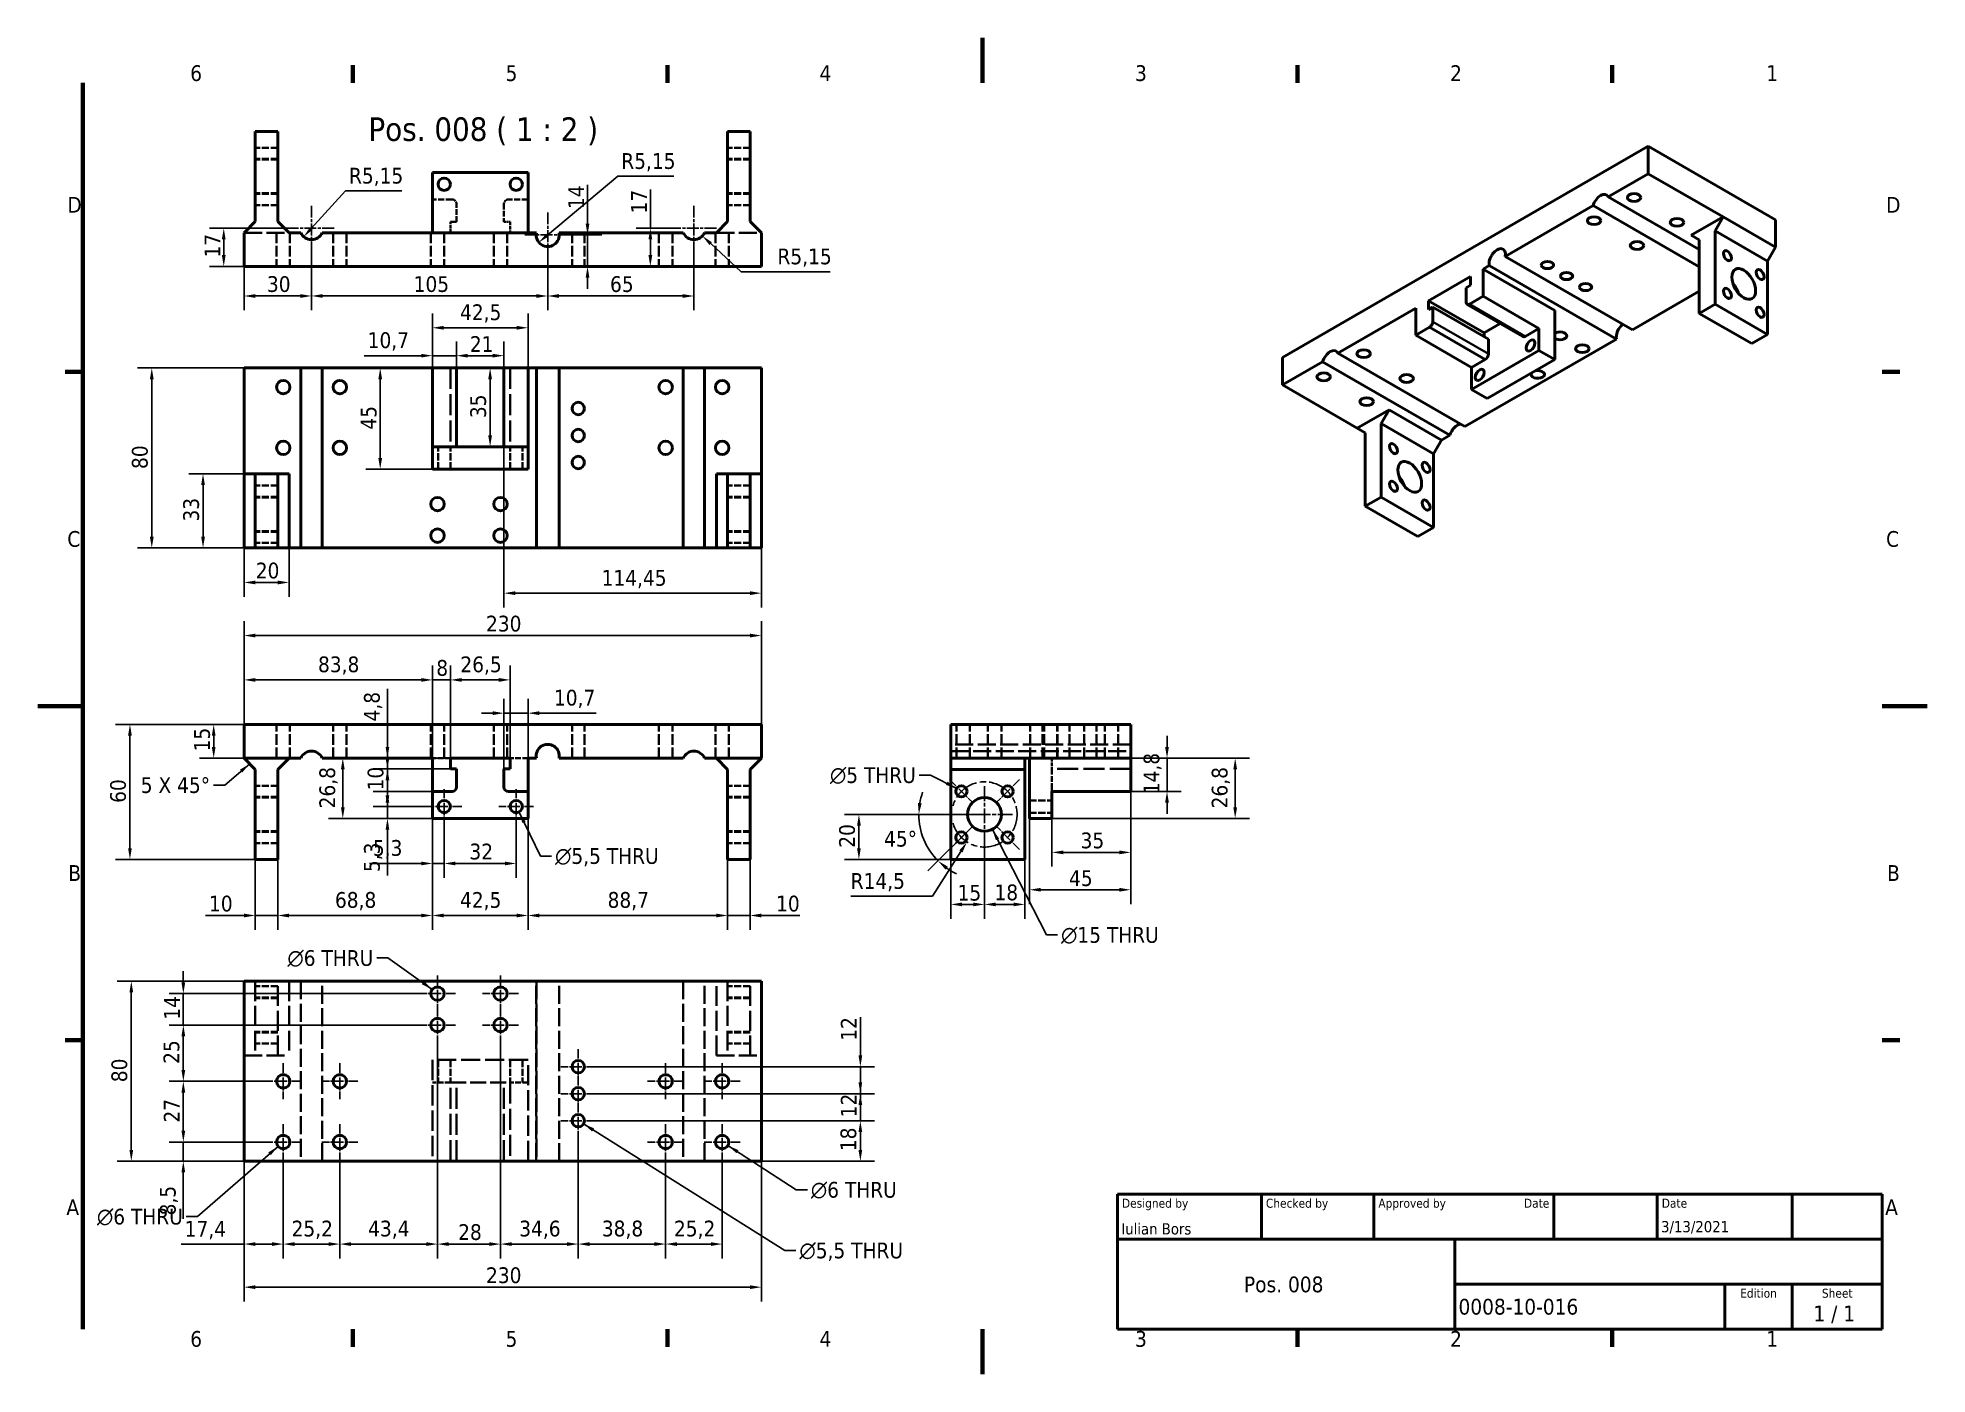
# Model space of a CAD drawing. Header units: millimetres. Extents: x 0 to 840, y 0 to 594.
import ezdxf
from ezdxf.enums import TextEntityAlignment as Align

# ---------------------------------------------------------------- set-up
doc = ezdxf.new("R2010")
doc.units = ezdxf.units.MM
doc.header["$LTSCALE"] = 2
doc.linetypes.add('CHAIN', pattern=[0.3543, 0.2362, -0.0295, 0.0591, -0.0295])
doc.linetypes.add('DASHED', pattern=[0.2068, 0.1655, -0.0413])
for name, color, linetype, lineweight in [('Border (ISO)', 7, 'Continuous', 70), ('Center Mark (ISO)', 7, 'Continuous', 25), ('Centerline (ISO)', 7, 'Continuous', 25), ('Dimension (ISO)', 7, 'Continuous', 25), ('Hidden (ISO)', 7, 'DASHED', 35), ('Symbol (ISO)', 7, 'Continuous', 25), ('Title (ISO)', 7, 'Continuous', 50), ('Visible (ISO)', 7, 'Continuous', 50), ('Visible Narrow (ISO)', 7, 'Continuous', 35)]:
    doc.layers.add(name, color=color, linetype=linetype, lineweight=lineweight)
doc.styles.add('Note Text (ISO)', font='tahoma.ttf')
doc.styles.add('Text Style39', font='tahoma.ttf')
doc.styles.add('Text Style41', font='tahoma.ttf')
doc.styles.add('Text Style45', font='tahoma.ttf')
doc.dimstyles.new('Default - Method 1b (ISO)', dxfattribs={"dimscale": 2, "dimtxt": 3.5, "dimasz": 2.5, "dimexe": 3.175, "dimexo": 0, "dimgap": 0.762, "dimtad": 1, "dimtoh": 1, "dimrnd": 1e-08, "dimtxsty": 'Note Text (ISO)', "dimcen": 0.09, "dimdle": 10, "dimclrd": 256, "dimclre": 256, "dimclrt": 256, "dimazin": 2, "dimtfac": 1, "dimtmove": 0, "dimatfit": 3, "dimfxl": 0, "dimtolj": 1, "dimlwd": -1, "dimlwe": -1, "dimarcsym": 0})
doc.dimstyles.new('Default - Method 1b (ISO)$7', dxfattribs={"dimscale": 2, "dimtxt": 3.5, "dimasz": 2.5, "dimexe": 3.175, "dimexo": 0, "dimgap": 0.762, "dimtad": 1, "dimtoh": 1, "dimrnd": 1e-08, "dimtxsty": 'Note Text (ISO)', "dimcen": 0.09, "dimdle": 10, "dimclrd": 256, "dimclre": 256, "dimclrt": 256, "dimazin": 2, "dimtfac": 1, "dimtmove": 0, "dimatfit": 3, "dimfxl": 0, "dimtolj": 1, "dimlwd": -1, "dimlwe": -1, "dimarcsym": 0})
doc.dimstyles.new('Default - Method 2b (ISO)$7', dxfattribs={"dimscale": 2, "dimtxt": 3.5, "dimasz": 2.5, "dimexe": 3.175, "dimexo": 0, "dimgap": 0.762, "dimtad": 1, "dimtih": 1, "dimtoh": 1, "dimrnd": 1e-08, "dimtxsty": 'Note Text (ISO)', "dimcen": 0.09, "dimdle": 10, "dimclrd": 256, "dimclre": 256, "dimclrt": 256, "dimazin": 2, "dimtfac": 1, "dimtmove": 0, "dimatfit": 3, "dimfxl": 0, "dimtolj": 1, "dimlwd": -1, "dimlwe": -1, "dimarcsym": 0})

msp = doc.modelspace()

# ---------------------------------------------------------------- texts
at = {"layer": 'Symbol (ISO)'}
for s, insert, char_height, attachment_point, style in [('Pos. 008 ( 1 : 2 )', (146.9923, 546.2595), 10.48, 7, 'Text Style45'), ('5 X 45°', (76.5745, 265.35), 7, 3, 'Note Text (ISO)')]:
    msp.add_mtext(s, dxfattribs=dict(at, insert=insert, char_height=char_height, attachment_point=attachment_point, style=style))
at = {"layer": 'Symbol (ISO)', "char_height": 7, "line_spacing_factor": 0.6125, "style": 'Note Text (ISO)'}
for s, insert, width, attachment_point in [('\\fAIGDT|b0|i0;\\H7.0000;n\\fTahoma|b0|i0;\\H7.0000;5 THRU', (390.3437, 269.7797), 40.918286, 3), ('\\fAIGDT|b0|i0;\\H7.0000;n\\fTahoma|b0|i0;\\H7.0000;5,5 THRU', (229.9691, 233.8265), 49.168528, 1), ('\\fAIGDT|b0|i0;\\H7.0000;n\\fTahoma|b0|i0;\\H7.0000;15 THRU', (454.916, 198.7498), 46.22365, 1), ('\\fAIGDT|b0|i0;\\H7.0000;n\\fTahoma|b0|i0;\\H7.0000;6 THRU', (149.1532, 188.4999), 40.918286, 3), ('\\fAIGDT|b0|i0;\\H7.0000;n\\fTahoma|b0|i0;\\H7.0000;6 THRU', (343.6961, 85.4752), 40.918286, 1), ('\\fAIGDT|b0|i0;\\H7.0000;n\\fTahoma|b0|i0;\\H7.0000;6 THRU', (64.4665, 73.5499), 40.918286, 3), ('\\fAIGDT|b0|i0;\\H7.0000;n\\fTahoma|b0|i0;\\H7.0000;5,5 THRU', (338.6066, 58.5008), 49.168528, 1)]:
    msp.add_mtext(s, dxfattribs=dict(at, insert=insert, width=width, attachment_point=attachment_point))

# ---------------------------------------------------------------- blocks, each defined once
blk = doc.blocks.new('Borders Default Border')
at = {"layer": 'Border (ISO)'}
for p, q in [((70, 287), (70, 290.9)), ((140, 287), (140, 290.9)), ((280, 287), (280, 290.9)), ((350, 287), (350, 290.9)), ((10, 222.75), (6.1, 222.75)), ((410, 222.75), (413.9, 222.75)), ((10, 74.25), (6.1, 74.25)), ((410, 74.25), (413.9, 74.25)), ((70, 10), (70, 6.1)), ((140, 10), (140, 6.1)), ((280, 10), (280, 6.1)), ((350, 10), (350, 6.1))]:
    blk.add_line(p, q, dxfattribs=at)
at = {"layer": 'Border (ISO)', "flags": 128}
for points in [[(210, 297), (210, 287)], [(10, 10), (10, 287)], [(0, 148.5), (10, 148.5)], [(420, 148.5), (410, 148.5)], [(210, 0), (210, 10)]]:
    blk.add_lwpolyline(points, dxfattribs=at)
at = {"layer": 'Border (ISO)', "char_height": 3.5, "attachment_point": 7, "style": 'Note Text (ISO)'}
for s, insert in [('6', (33.88, 287.33)), ('5', (103.98, 287.33)), ('4', (173.78, 287.4)), ('3', (243.91, 287.33)), ('2', (313.94, 287.4)), ('1', (384.21, 287.4)), ('D', (6.57, 258.13)), ('D', (410.87, 258.13)), ('C', (6.56, 183.81)), ('C', (410.86, 183.81)), ('B', (6.78, 109.63)), ('B', (411.08, 109.63)), ('A', (6.36, 35.38)), ('A', (410.66, 35.38)), ('6', (33.88, 6.03)), ('5', (103.98, 6.03)), ('4', (173.78, 6.1)), ('3', (243.91, 6.03)), ('2', (313.94, 6.1)), ('1', (384.21, 6.1))]:
    blk.add_mtext(s, dxfattribs=dict(at, insert=insert))
blk = doc.blocks.new('*D5')
at = {"layer": 'Defpoints', "color": 0}
for p in [(91.7, 447.24), (50.68, 367.24), (96.7, 367.24)]:
    blk.add_point(p, dxfattribs=at)
at = {"layer": 'Dimension (ISO)'}
for p, q in [((91.7, 447.24), (44.33, 447.24)), ((50.68, 442.24), (50.68, 372.24)), ((96.7, 367.24), (44.33, 367.24))]:
    blk.add_line(p, q, dxfattribs=at)
for points in [[(49.85, 442.24), (51.51, 442.24), (50.68, 447.24)], [(49.85, 372.24), (51.51, 372.24), (50.68, 367.24)]]:
    blk.add_solid(points, dxfattribs=at)
at = {"layer": 'Dimension (ISO)', "insert": (41.84, 402.35), "char_height": 7, "attachment_point": 1, "rotation": 90, "style": 'Note Text (ISO)'}
blk.add_mtext('\\A1;80', dxfattribs=at)
blk = doc.blocks.new('*D6')
at = {"layer": 'Defpoints', "color": 0}
for p in [(91.7, 94.68), (109.13, 95.18), (109.13, 57.84)]:
    blk.add_point(p, dxfattribs=at)
at = {"layer": 'Dimension (ISO)'}
for p, q in [((91.7, 94.68), (91.7, 51.49)), ((109.13, 95.18), (109.13, 51.49)), ((91.7, 57.84), (63.8, 57.84)), ((104.13, 57.84), (96.7, 57.84))]:
    blk.add_line(p, q, dxfattribs=at)
for points in [[(96.7, 58.67), (96.7, 57), (91.7, 57.84)], [(104.13, 58.67), (104.13, 57), (109.13, 57.84)]]:
    blk.add_solid(points, dxfattribs=at)
at = {"layer": 'Dimension (ISO)', "insert": (65.32, 68.12), "char_height": 7, "attachment_point": 1, "style": 'Note Text (ISO)'}
blk.add_mtext('\\A1;17,4', dxfattribs=at)
blk = doc.blocks.new('*D7')
at = {"layer": 'Defpoints', "color": 0}
for p in [(109.13, 95.18), (134.28, 95.18), (134.28, 57.84)]:
    blk.add_point(p, dxfattribs=at)
at = {"layer": 'Dimension (ISO)'}
for p, q in [((109.13, 95.18), (109.13, 51.49)), ((134.28, 95.18), (134.28, 51.49)), ((114.13, 57.84), (129.28, 57.84))]:
    blk.add_line(p, q, dxfattribs=at)
for points in [[(114.13, 58.67), (114.13, 57), (109.13, 57.84)], [(129.28, 58.67), (129.28, 57), (134.28, 57.84)]]:
    blk.add_solid(points, dxfattribs=at)
at = {"layer": 'Dimension (ISO)', "insert": (112.83, 68.24), "char_height": 7, "attachment_point": 1, "style": 'Note Text (ISO)'}
blk.add_mtext('\\A1;25,2', dxfattribs=at)
blk = doc.blocks.new('*D8')
at = {"layer": 'Defpoints', "color": 0}
for p in [(177.7, 147.18), (134.28, 95.18), (177.7, 57.84)]:
    blk.add_point(p, dxfattribs=at)
at = {"layer": 'Dimension (ISO)'}
for p, q in [((177.7, 147.18), (177.7, 51.49)), ((134.28, 95.18), (134.28, 51.49)), ((139.28, 57.84), (172.7, 57.84))]:
    blk.add_line(p, q, dxfattribs=at)
for points in [[(139.28, 58.67), (139.28, 57), (134.28, 57.84)], [(172.7, 58.67), (172.7, 57), (177.7, 57.84)]]:
    blk.add_solid(points, dxfattribs=at)
at = {"layer": 'Dimension (ISO)', "insert": (146.86, 68.24), "char_height": 7, "attachment_point": 1, "style": 'Note Text (ISO)'}
blk.add_mtext('\\A1;43,4', dxfattribs=at)
blk = doc.blocks.new('*D9')
at = {"layer": 'Defpoints', "color": 0}
for p in [(177.7, 147.18), (205.7, 147.18), (205.7, 57.84)]:
    blk.add_point(p, dxfattribs=at)
at = {"layer": 'Dimension (ISO)'}
for p, q in [((177.7, 147.18), (177.7, 51.49)), ((205.7, 147.18), (205.7, 51.49)), ((182.7, 57.84), (200.7, 57.84))]:
    blk.add_line(p, q, dxfattribs=at)
for points in [[(182.7, 58.67), (182.7, 57), (177.7, 57.84)], [(200.7, 58.67), (200.7, 57), (205.7, 57.84)]]:
    blk.add_solid(points, dxfattribs=at)
at = {"layer": 'Dimension (ISO)', "insert": (186.88, 66.68), "char_height": 7, "attachment_point": 1, "style": 'Note Text (ISO)'}
blk.add_mtext('\\A1;28', dxfattribs=at)
blk = doc.blocks.new('*D10')
at = {"layer": 'Defpoints', "color": 0}
for p in [(205.7, 147.18), (240.29, 104.93), (240.29, 57.84)]:
    blk.add_point(p, dxfattribs=at)
at = {"layer": 'Dimension (ISO)'}
for p, q in [((205.7, 147.18), (205.7, 51.49)), ((240.29, 104.93), (240.29, 51.49)), ((210.7, 57.84), (235.29, 57.84))]:
    blk.add_line(p, q, dxfattribs=at)
for points in [[(210.7, 58.67), (210.7, 57), (205.7, 57.84)], [(235.29, 58.67), (235.29, 57), (240.29, 57.84)]]:
    blk.add_solid(points, dxfattribs=at)
at = {"layer": 'Dimension (ISO)', "insert": (214.04, 68.24), "char_height": 7, "attachment_point": 1, "style": 'Note Text (ISO)'}
blk.add_mtext('\\A1;34,6', dxfattribs=at)
blk = doc.blocks.new('*D11')
at = {"layer": 'Defpoints', "color": 0}
for p in [(240.29, 104.93), (279.13, 95.18), (279.13, 57.84)]:
    blk.add_point(p, dxfattribs=at)
at = {"layer": 'Dimension (ISO)'}
for p, q in [((240.29, 104.93), (240.29, 51.49)), ((279.13, 95.18), (279.13, 51.49)), ((245.29, 57.84), (274.13, 57.84))]:
    blk.add_line(p, q, dxfattribs=at)
for points in [[(245.29, 58.67), (245.29, 57), (240.29, 57.84)], [(274.13, 58.67), (274.13, 57), (279.13, 57.84)]]:
    blk.add_solid(points, dxfattribs=at)
at = {"layer": 'Dimension (ISO)', "insert": (250.77, 68.26), "char_height": 7, "attachment_point": 1, "style": 'Note Text (ISO)'}
blk.add_mtext('\\A1;38,8', dxfattribs=at)
blk = doc.blocks.new('*D12')
at = {"layer": 'Defpoints', "color": 0}
for p in [(279.13, 95.18), (304.28, 95.18), (304.28, 57.84)]:
    blk.add_point(p, dxfattribs=at)
at = {"layer": 'Dimension (ISO)'}
for p, q in [((279.13, 95.18), (279.13, 51.49)), ((304.28, 95.18), (304.28, 51.49)), ((284.13, 57.84), (299.28, 57.84))]:
    blk.add_line(p, q, dxfattribs=at)
for points in [[(284.13, 58.67), (284.13, 57), (279.13, 57.84)], [(299.28, 58.67), (299.28, 57), (304.28, 57.84)]]:
    blk.add_solid(points, dxfattribs=at)
at = {"layer": 'Dimension (ISO)', "insert": (282.83, 68.24), "char_height": 7, "attachment_point": 1, "style": 'Note Text (ISO)'}
blk.add_mtext('\\A1;25,2', dxfattribs=at)
blk = doc.blocks.new('*D13')
at = {"layer": 'Defpoints', "color": 0}
for p in [(91.7, 94.68), (321.7, 94.68), (321.7, 38.68)]:
    blk.add_point(p, dxfattribs=at)
at = {"layer": 'Dimension (ISO)'}
for p, q in [((91.7, 94.68), (91.7, 32.33)), ((321.7, 94.68), (321.7, 32.33)), ((96.7, 38.68), (316.7, 38.68))]:
    blk.add_line(p, q, dxfattribs=at)
for points in [[(96.7, 39.51), (96.7, 37.85), (91.7, 38.68)], [(316.7, 39.51), (316.7, 37.85), (321.7, 38.68)]]:
    blk.add_solid(points, dxfattribs=at)
at = {"layer": 'Dimension (ISO)', "insert": (199.27, 47.5), "char_height": 7, "attachment_point": 1, "style": 'Note Text (ISO)'}
blk.add_mtext('\\A1;230', dxfattribs=at)
blk = doc.blocks.new('*D14')
at = {"layer": 'Defpoints', "color": 0}
for p in [(248.04, 112.68), (321.7, 94.68), (365.7, 94.68)]:
    blk.add_point(p, dxfattribs=at)
at = {"layer": 'Dimension (ISO)'}
for p, q in [((248.04, 112.68), (372.05, 112.68)), ((365.7, 107.68), (365.7, 99.68)), ((321.7, 94.68), (372.05, 94.68))]:
    blk.add_line(p, q, dxfattribs=at)
for points in [[(364.87, 107.68), (366.53, 107.68), (365.7, 112.68)], [(364.87, 99.68), (366.53, 99.68), (365.7, 94.68)]]:
    blk.add_solid(points, dxfattribs=at)
at = {"layer": 'Dimension (ISO)', "insert": (356.86, 99.13), "char_height": 7, "attachment_point": 1, "rotation": 90, "style": 'Note Text (ISO)'}
blk.add_mtext('\\A1;18', dxfattribs=at)
blk = doc.blocks.new('*D15')
at = {"layer": 'Defpoints', "color": 0}
for p in [(248.04, 124.68), (248.04, 112.68), (365.7, 112.68)]:
    blk.add_point(p, dxfattribs=at)
at = {"layer": 'Dimension (ISO)'}
for p, q in [((365.7, 129.68), (365.7, 134.68)), ((248.04, 124.68), (372.05, 124.68)), ((365.7, 124.68), (365.7, 112.68)), ((248.04, 112.68), (372.05, 112.68)), ((365.7, 107.68), (365.7, 102.68))]:
    blk.add_line(p, q, dxfattribs=at)
for points in [[(364.87, 129.68), (366.53, 129.68), (365.7, 124.68)], [(364.87, 107.68), (366.53, 107.68), (365.7, 112.68)]]:
    blk.add_solid(points, dxfattribs=at)
at = {"layer": 'Dimension (ISO)', "insert": (357.03, 114.17), "char_height": 7, "attachment_point": 1, "rotation": 90, "style": 'Note Text (ISO)'}
blk.add_mtext('\\A1;12', dxfattribs=at)
blk = doc.blocks.new('*D16')
at = {"layer": 'Defpoints', "color": 0}
for p in [(64.7, 103.18), (101.13, 103.18), (91.7, 94.68)]:
    blk.add_point(p, dxfattribs=at)
at = {"layer": 'Dimension (ISO)'}
for p, q in [((64.7, 108.18), (64.7, 113.18)), ((101.13, 103.18), (58.35, 103.18)), ((64.7, 103.18), (64.7, 94.68)), ((91.7, 94.68), (58.35, 94.68)), ((64.7, 89.68), (64.7, 69.06))]:
    blk.add_line(p, q, dxfattribs=at)
for points in [[(63.87, 108.18), (65.54, 108.18), (64.7, 103.18)], [(63.87, 89.68), (65.54, 89.68), (64.7, 94.68)]]:
    blk.add_solid(points, dxfattribs=at)
at = {"layer": 'Dimension (ISO)', "insert": (54.28, 70.58), "char_height": 7, "attachment_point": 1, "rotation": 90, "style": 'Note Text (ISO)'}
blk.add_mtext('\\A1;8,5', dxfattribs=at)
blk = doc.blocks.new('*D17')
at = {"layer": 'Defpoints', "color": 0}
for p in [(64.7, 130.18), (101.13, 130.18), (101.13, 103.18)]:
    blk.add_point(p, dxfattribs=at)
at = {"layer": 'Dimension (ISO)'}
for p, q in [((101.13, 130.18), (58.35, 130.18)), ((64.7, 108.18), (64.7, 125.18)), ((101.13, 103.18), (58.35, 103.18))]:
    blk.add_line(p, q, dxfattribs=at)
for points in [[(63.87, 125.18), (65.54, 125.18), (64.7, 130.18)], [(63.87, 108.18), (65.54, 108.18), (64.7, 103.18)]]:
    blk.add_solid(points, dxfattribs=at)
at = {"layer": 'Dimension (ISO)', "insert": (56.03, 111.85), "char_height": 7, "attachment_point": 1, "rotation": 90, "style": 'Note Text (ISO)'}
blk.add_mtext('\\A1;27', dxfattribs=at)
blk = doc.blocks.new('*D18')
at = {"layer": 'Defpoints', "color": 0}
for p in [(64.7, 155.18), (169.7, 155.18), (101.13, 130.18)]:
    blk.add_point(p, dxfattribs=at)
at = {"layer": 'Dimension (ISO)'}
for p, q in [((169.7, 155.18), (58.35, 155.18)), ((64.7, 135.18), (64.7, 150.18)), ((101.13, 130.18), (58.35, 130.18))]:
    blk.add_line(p, q, dxfattribs=at)
for points in [[(63.87, 150.18), (65.54, 150.18), (64.7, 155.18)], [(63.87, 135.18), (65.54, 135.18), (64.7, 130.18)]]:
    blk.add_solid(points, dxfattribs=at)
at = {"layer": 'Dimension (ISO)', "insert": (55.89, 137.93), "char_height": 7, "attachment_point": 1, "rotation": 90, "style": 'Note Text (ISO)'}
blk.add_mtext('\\A1;25', dxfattribs=at)
blk = doc.blocks.new('*D19')
at = {"layer": 'Defpoints', "color": 0}
for p in [(64.7, 169.18), (169.7, 169.18), (169.7, 155.18)]:
    blk.add_point(p, dxfattribs=at)
at = {"layer": 'Dimension (ISO)'}
for p, q in [((64.7, 174.18), (64.7, 179.18)), ((169.7, 169.18), (58.35, 169.18)), ((64.7, 169.18), (64.7, 164.18)), ((64.7, 160.18), (64.7, 164.18)), ((64.7, 155.18), (64.7, 160.18)), ((169.7, 155.18), (58.35, 155.18)), ((64.7, 150.18), (64.7, 145.18))]:
    blk.add_line(p, q, dxfattribs=at)
for points in [[(63.87, 174.18), (65.54, 174.18), (64.7, 169.18)], [(63.87, 150.18), (65.54, 150.18), (64.7, 155.18)]]:
    blk.add_solid(points, dxfattribs=at)
at = {"layer": 'Dimension (ISO)', "insert": (56.16, 157.57), "char_height": 7, "attachment_point": 1, "rotation": 90, "style": 'Note Text (ISO)'}
blk.add_mtext('\\A1;14', dxfattribs=at)
blk = doc.blocks.new('*D20')
at = {"layer": 'Defpoints', "color": 0}
for p in [(248.04, 136.68), (365.7, 136.68), (248.04, 124.68)]:
    blk.add_point(p, dxfattribs=at)
at = {"layer": 'Dimension (ISO)'}
for p, q in [((365.7, 141.68), (365.7, 158.75)), ((248.04, 136.68), (372.05, 136.68)), ((365.7, 124.68), (365.7, 136.68)), ((248.04, 124.68), (372.05, 124.68)), ((365.7, 119.68), (365.7, 114.68))]:
    blk.add_line(p, q, dxfattribs=at)
for points in [[(364.87, 141.68), (366.53, 141.68), (365.7, 136.68)], [(364.87, 119.68), (366.53, 119.68), (365.7, 124.68)]]:
    blk.add_solid(points, dxfattribs=at)
at = {"layer": 'Dimension (ISO)', "insert": (357.03, 148.2), "char_height": 7, "attachment_point": 1, "rotation": 90, "style": 'Note Text (ISO)'}
blk.add_mtext('\\A1;12', dxfattribs=at)
blk = doc.blocks.new('*D21')
at = {"layer": 'Defpoints', "color": 0}
for p in [(420.88, 236.31), (405.88, 228.81), (405.88, 208.81)]:
    blk.add_point(p, dxfattribs=at)
at = {"layer": 'Dimension (ISO)'}
for p, q in [((420.88, 236.31), (420.88, 202.46)), ((405.88, 228.81), (405.88, 202.46)), ((415.88, 208.81), (410.88, 208.81))]:
    blk.add_line(p, q, dxfattribs=at)
for points in [[(410.88, 209.64), (410.88, 207.98), (405.88, 208.81)], [(415.88, 209.64), (415.88, 207.98), (420.88, 208.81)]]:
    blk.add_solid(points, dxfattribs=at)
at = {"layer": 'Dimension (ISO)', "insert": (408.91, 217.5), "char_height": 7, "attachment_point": 1, "style": 'Note Text (ISO)'}
blk.add_mtext('\\A1;15', dxfattribs=at)
blk = doc.blocks.new('*D22')
at = {"layer": 'Defpoints', "color": 0}
for p in [(420.88, 236.31), (438.88, 228.81), (438.88, 208.81)]:
    blk.add_point(p, dxfattribs=at)
at = {"layer": 'Dimension (ISO)'}
for p, q in [((420.88, 236.31), (420.88, 202.46)), ((438.88, 228.81), (438.88, 202.46)), ((425.88, 208.81), (433.88, 208.81))]:
    blk.add_line(p, q, dxfattribs=at)
for points in [[(425.88, 209.64), (425.88, 207.98), (420.88, 208.81)], [(433.88, 209.64), (433.88, 207.98), (438.88, 208.81)]]:
    blk.add_solid(points, dxfattribs=at)
at = {"layer": 'Dimension (ISO)', "insert": (425.33, 217.65), "char_height": 7, "attachment_point": 1, "style": 'Note Text (ISO)'}
blk.add_mtext('\\A1;18', dxfattribs=at)
blk = doc.blocks.new('*D23')
at = {"layer": 'Defpoints', "color": 0}
for p in [(415.94, 243.86), (420.86, 248.81), (420.88, 248.81), (395.6, 234.21)]:
    blk.add_point(p, dxfattribs=at)
at = {"layer": 'Dimension (ISO)'}
for p, q in [((420.86, 248.81), (385.34, 248.81)), ((415.94, 243.86), (395.75, 223.67))]:
    blk.add_line(p, q, dxfattribs=at)
for start, end in [(160.35357, 170.17679), (180, 225), (234.82321, 244.64643)]:
    blk.add_arc((420.88, 248.81), 29.2, start, end, dxfattribs=at)
for points in [[(392.94, 253.72), (391.28, 253.86), (391.69, 248.81)], [(403.53, 224.3), (404.6, 225.58), (400.24, 228.16)]]:
    blk.add_solid(points, dxfattribs=at)
at = {"layer": 'Dimension (ISO)', "insert": (376.25, 241.51), "char_height": 7, "attachment_point": 1, "style": 'Note Text (ISO)'}
blk.add_mtext('\\A1;45°', dxfattribs=at)
blk = doc.blocks.new('*D24')
at = {"layer": 'Defpoints', "color": 0}
for p in [(420.88, 248.81), (413.09, 236.58)]:
    blk.add_point(p, dxfattribs=at)
at = {"layer": 'Dimension (ISO)'}
for p, q in [((397.7, 212.44), (410.4, 232.37)), ((361.39, 212.44), (397.7, 212.44))]:
    blk.add_line(p, q, dxfattribs=at)
blk.add_solid([(409.7, 232.81), (411.1, 231.92), (413.09, 236.58)], dxfattribs=at)
at = {"layer": 'Dimension (ISO)', "insert": (361.39, 222.73), "char_height": 7, "attachment_point": 1, "style": 'Note Text (ISO)'}
blk.add_mtext('\\A1;R14,5', dxfattribs=at)
blk = doc.blocks.new('*D25')
at = {"layer": 'Defpoints', "color": 0}
for p in [(408.38, 248.81), (365.06, 228.81), (405.88, 228.81)]:
    blk.add_point(p, dxfattribs=at)
at = {"layer": 'Dimension (ISO)'}
for p, q in [((408.38, 248.81), (358.71, 248.81)), ((365.06, 243.81), (365.06, 233.81)), ((405.88, 228.81), (358.71, 228.81))]:
    blk.add_line(p, q, dxfattribs=at)
for points in [[(364.23, 243.81), (365.9, 243.81), (365.06, 248.81)], [(364.23, 233.81), (365.9, 233.81), (365.06, 228.81)]]:
    blk.add_solid(points, dxfattribs=at)
at = {"layer": 'Dimension (ISO)', "insert": (356.25, 234), "char_height": 7, "attachment_point": 1, "rotation": 90, "style": 'Note Text (ISO)'}
blk.add_mtext('\\A1;20', dxfattribs=at)
blk = doc.blocks.new('*D26')
at = {"layer": 'Defpoints', "color": 0}
for p in [(485.88, 259.01), (440.88, 247.01), (485.88, 215.32)]:
    blk.add_point(p, dxfattribs=at)
at = {"layer": 'Dimension (ISO)'}
for p, q in [((485.88, 259.01), (485.88, 208.97)), ((440.88, 247.01), (440.88, 208.97)), ((445.88, 215.32), (480.88, 215.32))]:
    blk.add_line(p, q, dxfattribs=at)
for points in [[(445.88, 216.15), (445.88, 214.49), (440.88, 215.32)], [(480.88, 216.15), (480.88, 214.49), (485.88, 215.32)]]:
    blk.add_solid(points, dxfattribs=at)
at = {"layer": 'Dimension (ISO)', "insert": (458.47, 223.99), "char_height": 7, "attachment_point": 1, "style": 'Note Text (ISO)'}
blk.add_mtext('\\A1;45', dxfattribs=at)
blk = doc.blocks.new('*D27')
at = {"layer": 'Defpoints', "color": 0}
for p in [(450.88, 259.01), (485.88, 259.01), (450.88, 231.94)]:
    blk.add_point(p, dxfattribs=at)
at = {"layer": 'Dimension (ISO)'}
for p, q in [((450.88, 259.01), (450.88, 225.59)), ((485.88, 259.01), (485.88, 225.59)), ((480.88, 231.94), (455.88, 231.94))]:
    blk.add_line(p, q, dxfattribs=at)
for points in [[(455.88, 232.77), (455.88, 231.11), (450.88, 231.94)], [(480.88, 232.77), (480.88, 231.11), (485.88, 231.94)]]:
    blk.add_solid(points, dxfattribs=at)
at = {"layer": 'Dimension (ISO)', "insert": (463.61, 240.76), "char_height": 7, "attachment_point": 1, "style": 'Note Text (ISO)'}
blk.add_mtext('\\A1;35', dxfattribs=at)
blk = doc.blocks.new('*D28')
at = {"layer": 'Defpoints', "color": 0}
for p in [(485.88, 273.81), (532.33, 273.81), (450.88, 247.01)]:
    blk.add_point(p, dxfattribs=at)
at = {"layer": 'Dimension (ISO)'}
for p, q in [((485.88, 273.81), (538.68, 273.81)), ((532.33, 252.01), (532.33, 268.81)), ((450.88, 247.01), (538.68, 247.01))]:
    blk.add_line(p, q, dxfattribs=at)
for points in [[(531.5, 268.81), (533.17, 268.81), (532.33, 273.81)], [(531.5, 252.01), (533.17, 252.01), (532.33, 247.01)]]:
    blk.add_solid(points, dxfattribs=at)
at = {"layer": 'Dimension (ISO)', "insert": (521.91, 251.5), "char_height": 7, "attachment_point": 1, "rotation": 90, "style": 'Note Text (ISO)'}
blk.add_mtext('\\A1;26,8', dxfattribs=at)
blk = doc.blocks.new('*D29')
at = {"layer": 'Defpoints', "color": 0}
for p in [(485.88, 273.81), (502.03, 273.81), (485.88, 259.01)]:
    blk.add_point(p, dxfattribs=at)
at = {"layer": 'Dimension (ISO)'}
for p, q in [((502.03, 278.81), (502.03, 283.81)), ((485.88, 273.81), (508.38, 273.81)), ((502.03, 273.81), (502.03, 268.81)), ((502.03, 264.01), (502.03, 268.81)), ((502.03, 259.01), (502.03, 264.01)), ((485.88, 259.01), (508.38, 259.01)), ((502.03, 254.01), (502.03, 249.01))]:
    blk.add_line(p, q, dxfattribs=at)
for points in [[(501.19, 278.81), (502.86, 278.81), (502.03, 273.81)], [(501.19, 254.01), (502.86, 254.01), (502.03, 259.01)]]:
    blk.add_solid(points, dxfattribs=at)
at = {"layer": 'Dimension (ISO)', "insert": (491.6, 257.77), "char_height": 7, "attachment_point": 1, "rotation": 90, "style": 'Note Text (ISO)'}
blk.add_mtext('\\A1;14,8', dxfattribs=at)
blk = doc.blocks.new('*D30')
at = {"layer": 'Defpoints', "color": 0}
for p in [(96.7, 228.81), (106.7, 228.81), (106.7, 203.88)]:
    blk.add_point(p, dxfattribs=at)
at = {"layer": 'Dimension (ISO)'}
for p, q in [((96.7, 228.81), (96.7, 197.53)), ((106.7, 228.81), (106.7, 197.53)), ((91.7, 203.88), (74.59, 203.88)), ((106.7, 203.88), (96.7, 203.88)), ((111.7, 203.88), (116.7, 203.88))]:
    blk.add_line(p, q, dxfattribs=at)
for points in [[(91.7, 204.72), (91.7, 203.05), (96.7, 203.88)], [(111.7, 204.72), (111.7, 203.05), (106.7, 203.88)]]:
    blk.add_solid(points, dxfattribs=at)
at = {"layer": 'Dimension (ISO)', "insert": (76.12, 212.69), "char_height": 7, "attachment_point": 1, "style": 'Note Text (ISO)'}
blk.add_mtext('\\A1;10', dxfattribs=at)
blk = doc.blocks.new('*D31')
at = {"layer": 'Defpoints', "color": 0}
for p in [(175.45, 259.01), (106.7, 228.81), (175.45, 203.88)]:
    blk.add_point(p, dxfattribs=at)
at = {"layer": 'Dimension (ISO)'}
for p, q in [((175.45, 259.01), (175.45, 197.53)), ((106.7, 228.81), (106.7, 197.53)), ((111.7, 203.88), (170.45, 203.88))]:
    blk.add_line(p, q, dxfattribs=at)
for points in [[(111.7, 204.72), (111.7, 203.05), (106.7, 203.88)], [(170.45, 204.72), (170.45, 203.05), (175.45, 203.88)]]:
    blk.add_solid(points, dxfattribs=at)
at = {"layer": 'Dimension (ISO)', "insert": (132.11, 214.31), "char_height": 7, "attachment_point": 1, "style": 'Note Text (ISO)'}
blk.add_mtext('\\A1;68,8', dxfattribs=at)
blk = doc.blocks.new('*D32')
at = {"layer": 'Defpoints', "color": 0}
for p in [(175.45, 247.01), (217.95, 247.01), (217.95, 203.88)]:
    blk.add_point(p, dxfattribs=at)
at = {"layer": 'Dimension (ISO)'}
for p, q in [((175.45, 247.01), (175.45, 197.53)), ((217.95, 247.01), (217.95, 197.53)), ((180.45, 203.88), (212.95, 203.88))]:
    blk.add_line(p, q, dxfattribs=at)
for points in [[(180.45, 204.72), (180.45, 203.05), (175.45, 203.88)], [(212.95, 204.72), (212.95, 203.05), (217.95, 203.88)]]:
    blk.add_solid(points, dxfattribs=at)
at = {"layer": 'Dimension (ISO)', "insert": (187.71, 214.29), "char_height": 7, "attachment_point": 1, "style": 'Note Text (ISO)'}
blk.add_mtext('\\A1;42,5', dxfattribs=at)
blk = doc.blocks.new('*D33')
at = {"layer": 'Defpoints', "color": 0}
for p in [(217.95, 247.01), (306.7, 228.81), (306.7, 203.88)]:
    blk.add_point(p, dxfattribs=at)
at = {"layer": 'Dimension (ISO)'}
for p, q in [((217.95, 247.01), (217.95, 197.53)), ((306.7, 228.81), (306.7, 197.53)), ((222.95, 203.88), (301.7, 203.88))]:
    blk.add_line(p, q, dxfattribs=at)
for points in [[(222.95, 204.72), (222.95, 203.05), (217.95, 203.88)], [(301.7, 204.72), (301.7, 203.05), (306.7, 203.88)]]:
    blk.add_solid(points, dxfattribs=at)
at = {"layer": 'Dimension (ISO)', "insert": (253.33, 214.31), "char_height": 7, "attachment_point": 1, "style": 'Note Text (ISO)'}
blk.add_mtext('\\A1;88,7', dxfattribs=at)
blk = doc.blocks.new('*D34')
at = {"layer": 'Defpoints', "color": 0}
for p in [(306.7, 228.81), (316.7, 228.81), (306.7, 203.88)]:
    blk.add_point(p, dxfattribs=at)
at = {"layer": 'Dimension (ISO)'}
for p, q in [((306.7, 228.81), (306.7, 197.53)), ((316.7, 228.81), (316.7, 197.53)), ((301.7, 203.88), (296.7, 203.88)), ((306.7, 203.88), (316.7, 203.88)), ((321.7, 203.88), (338.81, 203.88))]:
    blk.add_line(p, q, dxfattribs=at)
for points in [[(301.7, 204.72), (301.7, 203.05), (306.7, 203.88)], [(321.7, 204.72), (321.7, 203.05), (316.7, 203.88)]]:
    blk.add_solid(points, dxfattribs=at)
at = {"layer": 'Dimension (ISO)', "insert": (328.23, 212.69), "char_height": 7, "attachment_point": 1, "style": 'Note Text (ISO)'}
blk.add_mtext('\\A1;10', dxfattribs=at)
blk = doc.blocks.new('*D35')
at = {"layer": 'Defpoints', "color": 0}
for p in [(91.7, 328.31), (91.7, 288.81), (321.7, 288.81)]:
    blk.add_point(p, dxfattribs=at)
at = {"layer": 'Dimension (ISO)'}
for p, q in [((91.7, 288.81), (91.7, 334.66)), ((316.7, 328.31), (96.7, 328.31)), ((321.7, 288.81), (321.7, 334.66))]:
    blk.add_line(p, q, dxfattribs=at)
for points in [[(96.7, 329.15), (96.7, 327.48), (91.7, 328.31)], [(316.7, 329.15), (316.7, 327.48), (321.7, 328.31)]]:
    blk.add_solid(points, dxfattribs=at)
at = {"layer": 'Dimension (ISO)', "insert": (199.27, 337.13), "char_height": 7, "attachment_point": 1, "style": 'Note Text (ISO)'}
blk.add_mtext('\\A1;230', dxfattribs=at)
blk = doc.blocks.new('*D36')
at = {"layer": 'Defpoints', "color": 0}
for p in [(91.7, 288.81), (40.97, 228.81), (96.7, 228.81)]:
    blk.add_point(p, dxfattribs=at)
at = {"layer": 'Dimension (ISO)'}
for p, q in [((91.7, 288.81), (34.62, 288.81)), ((40.97, 283.81), (40.97, 233.81)), ((96.7, 228.81), (34.62, 228.81))]:
    blk.add_line(p, q, dxfattribs=at)
for points in [[(40.14, 283.81), (41.81, 283.81), (40.97, 288.81)], [(40.14, 233.81), (41.81, 233.81), (40.97, 228.81)]]:
    blk.add_solid(points, dxfattribs=at)
at = {"layer": 'Dimension (ISO)', "insert": (32.16, 253.95), "char_height": 7, "attachment_point": 1, "rotation": 90, "style": 'Note Text (ISO)'}
blk.add_mtext('\\A1;60', dxfattribs=at)
blk = doc.blocks.new('*D37')
at = {"layer": 'Defpoints', "color": 0}
for p in [(91.7, 288.81), (78.21, 273.81), (91.7, 273.81)]:
    blk.add_point(p, dxfattribs=at)
at = {"layer": 'Dimension (ISO)'}
for p, q in [((91.7, 288.81), (71.86, 288.81)), ((78.21, 283.81), (78.21, 278.81)), ((91.7, 273.81), (71.86, 273.81))]:
    blk.add_line(p, q, dxfattribs=at)
for points in [[(77.38, 283.81), (79.04, 283.81), (78.21, 288.81)], [(77.38, 278.81), (79.04, 278.81), (78.21, 273.81)]]:
    blk.add_solid(points, dxfattribs=at)
at = {"layer": 'Dimension (ISO)', "insert": (69.52, 276.84), "char_height": 7, "attachment_point": 1, "rotation": 90, "style": 'Note Text (ISO)'}
blk.add_mtext('\\A1;15', dxfattribs=at)
blk = doc.blocks.new('*D38')
at = {"layer": 'Defpoints', "color": 0}
for p in [(41.57, 174.68), (91.7, 174.68), (91.7, 94.68)]:
    blk.add_point(p, dxfattribs=at)
at = {"layer": 'Dimension (ISO)'}
for p, q in [((91.7, 174.68), (35.22, 174.68)), ((41.57, 99.68), (41.57, 169.68)), ((91.7, 94.68), (35.22, 94.68))]:
    blk.add_line(p, q, dxfattribs=at)
for points in [[(40.74, 169.68), (42.4, 169.68), (41.57, 174.68)], [(40.74, 99.68), (42.4, 99.68), (41.57, 94.68)]]:
    blk.add_solid(points, dxfattribs=at)
at = {"layer": 'Dimension (ISO)', "insert": (32.73, 129.79), "char_height": 7, "attachment_point": 1, "rotation": 90, "style": 'Note Text (ISO)'}
blk.add_mtext('\\A1;80', dxfattribs=at)
blk = doc.blocks.new('*D39')
at = {"layer": 'Defpoints', "color": 0}
for p in [(146.4, 273.81), (135.61, 247.01), (175.45, 247.01)]:
    blk.add_point(p, dxfattribs=at)
at = {"layer": 'Dimension (ISO)'}
for p, q in [((135.61, 268.81), (135.61, 252.01)), ((175.45, 247.01), (129.26, 247.01))]:
    blk.add_line(p, q, dxfattribs=at)
for points in [[(134.78, 268.81), (136.44, 268.81), (135.61, 273.81)], [(134.78, 252.01), (136.44, 252.01), (135.61, 247.01)]]:
    blk.add_solid(points, dxfattribs=at)
at = {"layer": 'Dimension (ISO)', "insert": (125.19, 251.5), "char_height": 7, "attachment_point": 1, "rotation": 90, "style": 'Note Text (ISO)'}
blk.add_mtext('\\A1;26,8', dxfattribs=at)
blk = doc.blocks.new('*D40')
at = {"layer": 'Defpoints', "color": 0}
for p in [(209.95, 308.6), (183.45, 273.81), (209.95, 273.81)]:
    blk.add_point(p, dxfattribs=at)
at = {"layer": 'Dimension (ISO)'}
for p, q in [((183.45, 273.81), (183.45, 314.95)), ((209.95, 273.81), (209.95, 314.95)), ((188.45, 308.6), (204.95, 308.6))]:
    blk.add_line(p, q, dxfattribs=at)
for points in [[(188.45, 309.43), (188.45, 307.76), (183.45, 308.6)], [(204.95, 309.43), (204.95, 307.76), (209.95, 308.6)]]:
    blk.add_solid(points, dxfattribs=at)
at = {"layer": 'Dimension (ISO)', "insert": (187.87, 319.01), "char_height": 7, "attachment_point": 1, "style": 'Note Text (ISO)'}
blk.add_mtext('\\A1;26,5', dxfattribs=at)
blk = doc.blocks.new('*D41')
at = {"layer": 'Defpoints', "color": 0}
for p in [(183.45, 308.6), (183.45, 273.81), (175.45, 259.01)]:
    blk.add_point(p, dxfattribs=at)
at = {"layer": 'Dimension (ISO)'}
for p, q in [((175.45, 259.01), (175.45, 314.95)), ((183.45, 273.81), (183.45, 314.95)), ((170.45, 308.6), (165.45, 308.6)), ((175.45, 308.6), (183.45, 308.6)), ((188.45, 308.6), (193.45, 308.6))]:
    blk.add_line(p, q, dxfattribs=at)
for points in [[(170.45, 309.43), (170.45, 307.76), (175.45, 308.6)], [(188.45, 309.43), (188.45, 307.76), (183.45, 308.6)]]:
    blk.add_solid(points, dxfattribs=at)
at = {"layer": 'Dimension (ISO)', "insert": (177.17, 317.44), "char_height": 7, "attachment_point": 1, "style": 'Note Text (ISO)'}
blk.add_mtext('\\A1;8', dxfattribs=at)
blk = doc.blocks.new('*D42')
at = {"layer": 'Defpoints', "color": 0}
for p in [(155.45, 269.01), (183.45, 273.81), (183.45, 269.01)]:
    blk.add_point(p, dxfattribs=at)
at = {"layer": 'Dimension (ISO)'}
for p, q in [((155.45, 278.81), (155.45, 304.56)), ((183.45, 273.81), (149.1, 273.81)), ((183.45, 269.01), (149.1, 269.01)), ((155.45, 269.01), (155.45, 273.81)), ((155.45, 264.01), (155.45, 259.01))]:
    blk.add_line(p, q, dxfattribs=at)
for points in [[(154.62, 278.81), (156.28, 278.81), (155.45, 273.81)], [(154.62, 264.01), (156.28, 264.01), (155.45, 269.01)]]:
    blk.add_solid(points, dxfattribs=at)
at = {"layer": 'Dimension (ISO)', "insert": (145.03, 290.14), "char_height": 7, "attachment_point": 1, "rotation": 90, "style": 'Note Text (ISO)'}
blk.add_mtext('\\A1;4,8', dxfattribs=at)
blk = doc.blocks.new('*D43')
at = {"layer": 'Defpoints', "color": 0}
for p in [(183.45, 269.01), (155.45, 259.01), (175.45, 259.01)]:
    blk.add_point(p, dxfattribs=at)
at = {"layer": 'Dimension (ISO)'}
for p, q in [((155.45, 274.01), (155.45, 279.01)), ((183.45, 269.01), (149.1, 269.01)), ((155.45, 269.01), (155.45, 259.01)), ((175.45, 259.01), (149.1, 259.01)), ((155.45, 254.01), (155.45, 249.01))]:
    blk.add_line(p, q, dxfattribs=at)
for points in [[(154.62, 274.01), (156.28, 274.01), (155.45, 269.01)], [(154.62, 254.01), (156.28, 254.01), (155.45, 259.01)]]:
    blk.add_solid(points, dxfattribs=at)
at = {"layer": 'Dimension (ISO)', "insert": (146.64, 259.48), "char_height": 7, "attachment_point": 1, "rotation": 90, "style": 'Note Text (ISO)'}
blk.add_mtext('\\A1;10', dxfattribs=at)
blk = doc.blocks.new('*D44')
at = {"layer": 'Defpoints', "color": 0}
for p in [(217.95, 293.81), (207.25, 269.01), (217.95, 273.81)]:
    blk.add_point(p, dxfattribs=at)
at = {"layer": 'Dimension (ISO)'}
for p, q in [((207.25, 269.01), (207.25, 300.16)), ((217.95, 273.81), (217.95, 300.16)), ((202.25, 293.81), (197.25, 293.81)), ((207.25, 293.81), (217.95, 293.81)), ((222.95, 293.81), (248.27, 293.81))]:
    blk.add_line(p, q, dxfattribs=at)
for points in [[(202.25, 294.64), (202.25, 292.98), (207.25, 293.81)], [(222.95, 294.64), (222.95, 292.98), (217.95, 293.81)]]:
    blk.add_solid(points, dxfattribs=at)
at = {"layer": 'Dimension (ISO)', "insert": (229.48, 304.21), "char_height": 7, "attachment_point": 1, "style": 'Note Text (ISO)'}
blk.add_mtext('\\A1;10,7', dxfattribs=at)
blk = doc.blocks.new('*D45')
at = {"layer": 'Defpoints', "color": 0}
for p in [(172.95, 252.31), (155.45, 247.01), (175.45, 247.01)]:
    blk.add_point(p, dxfattribs=at)
at = {"layer": 'Dimension (ISO)'}
for p, q in [((155.45, 257.31), (155.45, 262.31)), ((172.95, 252.31), (149.1, 252.31)), ((155.45, 252.31), (155.45, 247.01)), ((175.45, 247.01), (149.1, 247.01)), ((155.45, 242.01), (155.45, 221.66))]:
    blk.add_line(p, q, dxfattribs=at)
for points in [[(154.62, 257.31), (156.28, 257.31), (155.45, 252.31)], [(154.62, 242.01), (156.28, 242.01), (155.45, 247.01)]]:
    blk.add_solid(points, dxfattribs=at)
at = {"layer": 'Dimension (ISO)', "insert": (145.04, 223.19), "char_height": 7, "attachment_point": 1, "rotation": 90, "style": 'Note Text (ISO)'}
blk.add_mtext('\\A1;5,3', dxfattribs=at)
blk = doc.blocks.new('*D46')
at = {"layer": 'Defpoints', "color": 0}
for p in [(175.45, 247.01), (180.7, 244.56), (175.45, 227.01)]:
    blk.add_point(p, dxfattribs=at)
at = {"layer": 'Dimension (ISO)'}
for p, q in [((175.45, 247.01), (175.45, 220.66)), ((180.7, 244.56), (180.7, 220.66)), ((170.45, 227.01), (147.46, 227.01)), ((180.7, 227.01), (175.45, 227.01)), ((185.7, 227.01), (190.7, 227.01))]:
    blk.add_line(p, q, dxfattribs=at)
for points in [[(170.45, 227.84), (170.45, 226.18), (175.45, 227.01)], [(185.7, 227.84), (185.7, 226.18), (180.7, 227.01)]]:
    blk.add_solid(points, dxfattribs=at)
at = {"layer": 'Dimension (ISO)', "insert": (148.98, 237.42), "char_height": 7, "attachment_point": 1, "style": 'Note Text (ISO)'}
blk.add_mtext('\\A1;5,3', dxfattribs=at)
blk = doc.blocks.new('*D47')
at = {"layer": 'Defpoints', "color": 0}
for p in [(180.7, 244.56), (212.7, 244.56), (212.7, 227.01)]:
    blk.add_point(p, dxfattribs=at)
at = {"layer": 'Dimension (ISO)'}
for p, q in [((180.7, 244.56), (180.7, 220.66)), ((212.7, 244.56), (212.7, 220.66)), ((185.7, 227.01), (207.7, 227.01))]:
    blk.add_line(p, q, dxfattribs=at)
for points in [[(185.7, 227.84), (185.7, 226.18), (180.7, 227.01)], [(207.7, 227.84), (207.7, 226.18), (212.7, 227.01)]]:
    blk.add_solid(points, dxfattribs=at)
at = {"layer": 'Dimension (ISO)', "insert": (191.89, 235.82), "char_height": 7, "attachment_point": 1, "style": 'Note Text (ISO)'}
blk.add_mtext('\\A1;32', dxfattribs=at)
blk = doc.blocks.new('*D48')
at = {"layer": 'Defpoints', "color": 0}
for p in [(91.7, 308.6), (91.7, 288.81), (175.45, 259.01)]:
    blk.add_point(p, dxfattribs=at)
at = {"layer": 'Dimension (ISO)'}
for p, q in [((91.7, 288.81), (91.7, 314.95)), ((175.45, 259.01), (175.45, 314.95)), ((170.45, 308.6), (96.7, 308.6))]:
    blk.add_line(p, q, dxfattribs=at)
for points in [[(96.7, 309.43), (96.7, 307.76), (91.7, 308.6)], [(170.45, 309.43), (170.45, 307.76), (175.45, 308.6)]]:
    blk.add_solid(points, dxfattribs=at)
at = {"layer": 'Dimension (ISO)', "insert": (124.58, 319.02), "char_height": 7, "attachment_point": 1, "style": 'Note Text (ISO)'}
blk.add_mtext('\\A1;83,8', dxfattribs=at)
blk = doc.blocks.new('*D49')
at = {"layer": 'Defpoints', "color": 0}
for p in [(96.7, 400.24), (73.46, 367.24), (96.7, 367.24)]:
    blk.add_point(p, dxfattribs=at)
at = {"layer": 'Dimension (ISO)'}
for p, q in [((96.7, 400.24), (67.11, 400.24)), ((73.46, 395.24), (73.46, 372.24)), ((96.7, 367.24), (67.11, 367.24))]:
    blk.add_line(p, q, dxfattribs=at)
for points in [[(72.63, 395.24), (74.3, 395.24), (73.46, 400.24)], [(72.63, 372.24), (74.3, 372.24), (73.46, 367.24)]]:
    blk.add_solid(points, dxfattribs=at)
at = {"layer": 'Dimension (ISO)', "insert": (64.65, 378.98), "char_height": 7, "attachment_point": 1, "rotation": 90, "style": 'Note Text (ISO)'}
blk.add_mtext('\\A1;33', dxfattribs=at)
blk = doc.blocks.new('*D50')
at = {"layer": 'Defpoints', "color": 0}
for p in [(121.7, 499.24), (91.7, 492.39), (121.7, 479.24)]:
    blk.add_point(p, dxfattribs=at)
at = {"layer": 'Dimension (ISO)'}
for p, q in [((121.7, 499.24), (121.7, 472.89)), ((91.7, 492.39), (91.7, 472.89)), ((96.7, 479.24), (116.7, 479.24))]:
    blk.add_line(p, q, dxfattribs=at)
for points in [[(96.7, 480.07), (96.7, 478.4), (91.7, 479.24)], [(116.7, 480.07), (116.7, 478.4), (121.7, 479.24)]]:
    blk.add_solid(points, dxfattribs=at)
at = {"layer": 'Dimension (ISO)', "insert": (101.87, 488.05), "char_height": 7, "attachment_point": 1, "style": 'Note Text (ISO)'}
blk.add_mtext('\\A1;30', dxfattribs=at)
blk = doc.blocks.new('*D51')
at = {"layer": 'Defpoints', "color": 0}
for p in [(121.7, 499.24), (226.7, 496.24), (226.7, 479.24)]:
    blk.add_point(p, dxfattribs=at)
at = {"layer": 'Dimension (ISO)'}
for p, q in [((121.7, 499.24), (121.7, 472.89)), ((226.7, 496.24), (226.7, 472.89)), ((126.7, 479.24), (221.7, 479.24))]:
    blk.add_line(p, q, dxfattribs=at)
for points in [[(126.7, 480.07), (126.7, 478.4), (121.7, 479.24)], [(221.7, 480.07), (221.7, 478.4), (226.7, 479.24)]]:
    blk.add_solid(points, dxfattribs=at)
at = {"layer": 'Dimension (ISO)', "insert": (167.1, 488.05), "char_height": 7, "attachment_point": 1, "style": 'Note Text (ISO)'}
blk.add_mtext('\\A1;105', dxfattribs=at)
blk = doc.blocks.new('*D52')
at = {"layer": 'Defpoints', "color": 0}
for p in [(226.7, 496.24), (291.7, 499.24), (291.7, 479.24)]:
    blk.add_point(p, dxfattribs=at)
at = {"layer": 'Dimension (ISO)'}
for p, q in [((226.7, 496.24), (226.7, 472.89)), ((291.7, 499.24), (291.7, 472.89)), ((231.7, 479.24), (286.7, 479.24))]:
    blk.add_line(p, q, dxfattribs=at)
for points in [[(231.7, 480.07), (231.7, 478.4), (226.7, 479.24)], [(286.7, 480.07), (286.7, 478.4), (291.7, 479.24)]]:
    blk.add_solid(points, dxfattribs=at)
at = {"layer": 'Dimension (ISO)', "insert": (254.4, 488.04), "char_height": 7, "attachment_point": 1, "style": 'Note Text (ISO)'}
blk.add_mtext('\\A1;65', dxfattribs=at)
blk = doc.blocks.new('*D53')
at = {"layer": 'Defpoints', "color": 0}
for p in [(111.7, 509.39), (82.67, 492.39), (91.7, 492.39)]:
    blk.add_point(p, dxfattribs=at)
at = {"layer": 'Dimension (ISO)'}
for p, q in [((111.7, 509.39), (76.32, 509.39)), ((82.67, 504.39), (82.67, 497.39)), ((91.7, 492.39), (76.32, 492.39))]:
    blk.add_line(p, q, dxfattribs=at)
for points in [[(81.84, 504.39), (83.51, 504.39), (82.67, 509.39)], [(81.84, 497.39), (83.51, 497.39), (82.67, 492.39)]]:
    blk.add_solid(points, dxfattribs=at)
at = {"layer": 'Dimension (ISO)', "insert": (74.13, 496.33), "char_height": 7, "attachment_point": 1, "rotation": 90, "style": 'Note Text (ISO)'}
blk.add_mtext('\\A1;17', dxfattribs=at)
blk = doc.blocks.new('*D54')
at = {"layer": 'Defpoints', "color": 0}
for p in [(236.85, 506.39), (244.4, 492.39), (248.81, 492.39)]:
    blk.add_point(p, dxfattribs=at)
at = {"layer": 'Dimension (ISO)'}
for p, q in [((244.4, 511.39), (244.4, 528.64)), ((236.85, 506.39), (250.75, 506.39)), ((244.4, 492.39), (244.4, 506.39)), ((244.4, 487.39), (244.4, 482.39))]:
    blk.add_line(p, q, dxfattribs=at)
for points in [[(243.57, 511.39), (245.23, 511.39), (244.4, 506.39)], [(243.57, 487.39), (245.23, 487.39), (244.4, 492.39)]]:
    blk.add_solid(points, dxfattribs=at)
at = {"layer": 'Dimension (ISO)', "insert": (235.85, 517.91), "char_height": 7, "attachment_point": 1, "rotation": 90, "style": 'Note Text (ISO)'}
blk.add_mtext('\\A1;14', dxfattribs=at)
blk = doc.blocks.new('*D55')
at = {"layer": 'Defpoints', "color": 0}
for p in [(281.7, 509.39), (272.33, 492.39), (272.33, 492.39)]:
    blk.add_point(p, dxfattribs=at)
at = {"layer": 'Dimension (ISO)'}
for p, q in [((272.33, 509.39), (272.33, 526.53)), ((281.7, 509.39), (265.98, 509.39)), ((272.33, 497.39), (272.33, 504.39))]:
    blk.add_line(p, q, dxfattribs=at)
for points in [[(271.5, 504.39), (273.17, 504.39), (272.33, 509.39)], [(271.5, 497.39), (273.17, 497.39), (272.33, 492.39)]]:
    blk.add_solid(points, dxfattribs=at)
at = {"layer": 'Dimension (ISO)', "insert": (263.79, 515.91), "char_height": 7, "attachment_point": 1, "rotation": 90, "style": 'Note Text (ISO)'}
blk.add_mtext('\\A1;17', dxfattribs=at)
blk = doc.blocks.new('*D56')
at = {"layer": 'Defpoints', "color": 0}
for p in [(118.23, 505.58), (121.7, 509.39)]:
    blk.add_point(p, dxfattribs=at)
at = {"layer": 'Dimension (ISO)'}
for p, q in [((136.83, 525.94), (121.6, 509.27)), ((161.8, 525.94), (136.83, 525.94))]:
    blk.add_line(p, q, dxfattribs=at)
blk.add_solid([(120.99, 509.84), (122.22, 508.71), (118.23, 505.58)], dxfattribs=at)
at = {"layer": 'Dimension (ISO)', "insert": (138.35, 536.22), "char_height": 7, "attachment_point": 1, "style": 'Note Text (ISO)'}
blk.add_mtext('\\A1;R5,15', dxfattribs=at)
blk = doc.blocks.new('*D57')
at = {"layer": 'Defpoints', "color": 0}
for p in [(226.7, 506.39), (222.75, 503.08)]:
    blk.add_point(p, dxfattribs=at)
at = {"layer": 'Dimension (ISO)'}
for p, q in [((257.88, 532.44), (226.59, 506.29)), ((282.84, 532.44), (257.88, 532.44))]:
    blk.add_line(p, q, dxfattribs=at)
blk.add_solid([(226.05, 506.93), (227.12, 505.65), (222.75, 503.08)], dxfattribs=at)
at = {"layer": 'Dimension (ISO)', "insert": (259.4, 542.73), "char_height": 7, "attachment_point": 1, "style": 'Note Text (ISO)'}
blk.add_mtext('\\A1;R5,15', dxfattribs=at)
blk = doc.blocks.new('*D58')
at = {"layer": 'Defpoints', "color": 0}
for p in [(291.7, 509.39), (295.49, 505.89)]:
    blk.add_point(p, dxfattribs=at)
at = {"layer": 'Dimension (ISO)'}
for p, q in [((312.67, 490.05), (299.16, 502.5)), ((352.29, 490.05), (312.67, 490.05))]:
    blk.add_line(p, q, dxfattribs=at)
blk.add_solid([(299.73, 503.12), (298.6, 501.89), (295.49, 505.89)], dxfattribs=at)
at = {"layer": 'Dimension (ISO)', "insert": (328.85, 500.33), "char_height": 7, "attachment_point": 1, "style": 'Note Text (ISO)'}
blk.add_mtext('\\A1;R5,15', dxfattribs=at)
blk = doc.blocks.new('*D59')
at = {"layer": 'Defpoints', "color": 0}
for p in [(161.24, 447.24), (152.23, 402.24), (175.45, 402.24)]:
    blk.add_point(p, dxfattribs=at)
at = {"layer": 'Dimension (ISO)'}
for p, q in [((152.23, 442.24), (152.23, 407.24)), ((175.45, 402.24), (145.88, 402.24))]:
    blk.add_line(p, q, dxfattribs=at)
for points in [[(151.4, 442.24), (153.07, 442.24), (152.23, 447.24)], [(151.4, 407.24), (153.07, 407.24), (152.23, 402.24)]]:
    blk.add_solid(points, dxfattribs=at)
at = {"layer": 'Dimension (ISO)', "insert": (143.57, 419.83), "char_height": 7, "attachment_point": 1, "rotation": 90, "style": 'Note Text (ISO)'}
blk.add_mtext('\\A1;45', dxfattribs=at)
blk = doc.blocks.new('*D60')
at = {"layer": 'Defpoints', "color": 0}
for p in [(186.15, 447.24), (207.25, 452.71), (207.25, 447.24)]:
    blk.add_point(p, dxfattribs=at)
at = {"layer": 'Dimension (ISO)'}
for p, q in [((186.15, 447.24), (186.15, 459.06)), ((207.25, 447.24), (207.25, 459.06)), ((191.15, 452.71), (202.25, 452.71))]:
    blk.add_line(p, q, dxfattribs=at)
for points in [[(191.15, 453.54), (191.15, 451.88), (186.15, 452.71)], [(202.25, 453.54), (202.25, 451.88), (207.25, 452.71)]]:
    blk.add_solid(points, dxfattribs=at)
at = {"layer": 'Dimension (ISO)', "insert": (192.09, 461.38), "char_height": 7, "attachment_point": 1, "style": 'Note Text (ISO)'}
blk.add_mtext('\\A1;21', dxfattribs=at)
blk = doc.blocks.new('*D61')
at = {"layer": 'Defpoints', "color": 0}
for p in [(175.45, 452.71), (175.45, 447.24), (186.15, 447.24)]:
    blk.add_point(p, dxfattribs=at)
at = {"layer": 'Dimension (ISO)'}
for p, q in [((175.45, 447.24), (175.45, 459.06)), ((186.15, 447.24), (186.15, 459.06)), ((170.45, 452.71), (145.13, 452.71)), ((186.15, 452.71), (175.45, 452.71)), ((191.15, 452.71), (196.15, 452.71))]:
    blk.add_line(p, q, dxfattribs=at)
for points in [[(170.45, 453.54), (170.45, 451.88), (175.45, 452.71)], [(191.15, 453.54), (191.15, 451.88), (186.15, 452.71)]]:
    blk.add_solid(points, dxfattribs=at)
at = {"layer": 'Dimension (ISO)', "insert": (146.66, 463.11), "char_height": 7, "attachment_point": 1, "style": 'Note Text (ISO)'}
blk.add_mtext('\\A1;10,7', dxfattribs=at)
blk = doc.blocks.new('*D62')
at = {"layer": 'Defpoints', "color": 0}
for p in [(207.25, 412.24), (321.7, 400.24), (321.7, 347.16)]:
    blk.add_point(p, dxfattribs=at)
at = {"layer": 'Dimension (ISO)'}
for p, q in [((207.25, 412.24), (207.25, 340.81)), ((321.7, 400.24), (321.7, 340.81)), ((212.25, 347.16), (316.7, 347.16))]:
    blk.add_line(p, q, dxfattribs=at)
for points in [[(212.25, 347.99), (212.25, 346.33), (207.25, 347.16)], [(316.7, 347.99), (316.7, 346.33), (321.7, 347.16)]]:
    blk.add_solid(points, dxfattribs=at)
at = {"layer": 'Dimension (ISO)', "insert": (250.66, 357.45), "char_height": 7, "attachment_point": 1, "style": 'Note Text (ISO)'}
blk.add_mtext('\\A1;114,45', dxfattribs=at)
blk = doc.blocks.new('*D63')
at = {"layer": 'Defpoints', "color": 0}
for p in [(201.09, 447.24), (201.09, 412.24), (201.09, 412.24)]:
    blk.add_point(p, dxfattribs=at)
at = {"layer": 'Dimension (ISO)'}
blk.add_line((201.09, 442.24), (201.09, 417.24), dxfattribs=at)
for points in [[(200.26, 442.24), (201.92, 442.24), (201.09, 447.24)], [(200.26, 417.24), (201.92, 417.24), (201.09, 412.24)]]:
    blk.add_solid(points, dxfattribs=at)
at = {"layer": 'Dimension (ISO)', "insert": (192.27, 424.96), "char_height": 7, "attachment_point": 1, "rotation": 90, "style": 'Note Text (ISO)'}
blk.add_mtext('\\A1;35', dxfattribs=at)
blk = doc.blocks.new('*D64')
at = {"layer": 'Defpoints', "color": 0}
for p in [(91.7, 367.24), (111.7, 367.24), (111.7, 351.91)]:
    blk.add_point(p, dxfattribs=at)
at = {"layer": 'Dimension (ISO)'}
for p, q in [((91.7, 367.24), (91.7, 345.56)), ((111.7, 367.24), (111.7, 345.56)), ((96.7, 351.91), (106.7, 351.91))]:
    blk.add_line(p, q, dxfattribs=at)
for points in [[(96.7, 352.74), (96.7, 351.07), (91.7, 351.91)], [(106.7, 352.74), (106.7, 351.07), (111.7, 351.91)]]:
    blk.add_solid(points, dxfattribs=at)
at = {"layer": 'Dimension (ISO)', "insert": (96.9, 360.72), "char_height": 7, "attachment_point": 1, "style": 'Note Text (ISO)'}
blk.add_mtext('\\A1;20', dxfattribs=at)
blk = doc.blocks.new('*D65')
at = {"layer": 'Defpoints', "color": 0}
for p in [(217.95, 465.11), (175.45, 447.24), (217.95, 447.24)]:
    blk.add_point(p, dxfattribs=at)
at = {"layer": 'Dimension (ISO)'}
for p, q in [((175.45, 447.24), (175.45, 471.46)), ((217.95, 447.24), (217.95, 471.46)), ((180.45, 465.11), (212.95, 465.11))]:
    blk.add_line(p, q, dxfattribs=at)
for points in [[(180.45, 465.95), (180.45, 464.28), (175.45, 465.11)], [(212.95, 465.95), (212.95, 464.28), (217.95, 465.11)]]:
    blk.add_solid(points, dxfattribs=at)
at = {"layer": 'Dimension (ISO)', "insert": (187.71, 475.52), "char_height": 7, "attachment_point": 1, "style": 'Note Text (ISO)'}
blk.add_mtext('\\A1;42,5', dxfattribs=at)
blk = doc.blocks.new('Title Blocks I.A.B')
at = {"layer": 'Title (ISO)'}
for p, q in [((270.07, 130), (100.07, 130)), ((100.07, 130), (100.07, 100)), ((132.07, 120), (132.07, 130)), ((157.07, 120), (157.07, 130)), ((197.07, 120), (197.07, 130)), ((220.07, 120), (220.07, 130)), ((250.07, 120), (250.07, 130)), ((270.07, 100), (270.07, 130)), ((100.07, 120), (270.07, 120)), ((175.07, 120), (175.07, 100)), ((270.07, 110), (175.07, 110)), ((235.07, 100), (235.07, 110)), ((250.07, 100), (250.07, 110)), ((100.07, 100), (270.07, 100))]:
    blk.add_line(p, q, dxfattribs=at)
at = {"layer": 'Title (ISO)', "style": 'Text Style41'}
for s, p in [('Designed by', (101.07, 129)), ('Checked by', (133.07, 129)), ('Approved by', (158.07, 129)), ('Date', (221.07, 129))]:
    blk.add_text(s, height=2, dxfattribs=at).set_placement(p, align=Align.TOP_LEFT)
blk.add_text('Date', height=2, dxfattribs=at).set_placement((196.07, 129), align=Align.TOP_RIGHT)
for s, p in [('Edition', (242.57, 109)), ('Sheet', (260.07, 109))]:
    blk.add_text(s, height=2, dxfattribs=at).set_placement(p, align=Align.TOP_CENTER)
at = {"layer": 'Title (ISO)', "style": 'Note Text (ISO)'}
blk.add_text('1 / 1 ', height=3.5, dxfattribs=at).set_placement((260.07, 103.5), align=Align.MIDDLE_CENTER)
at = {"layer": 'Title (ISO)'}
for tag, p, height, style in [('AUTHOR_001', (100.92, 121.05), 2.5, 'Text Style39'), ('CREATION_DATE_001', (220.91, 121.54), 2.5, 'Text Style39'), ('COMPANY_001', (128.19, 108.21), 3.5, 'Note Text (ISO)'), ('PART_NUMBER_001', (175.88, 103.25), 3.5, 'Note Text (ISO)')]:
    blk.add_attdef(tag, p, '', height=height, dxfattribs=dict(at, style=style))
at = {"layer": 'Title (ISO)', "style": 'Text Style39'}
for tag, p in [('CHECKED_BY', (133.07, 121)), ('ENG_APPROVED_BY', (158.07, 121))]:
    blk.add_attdef(tag, text='', height=2.5, dxfattribs=at).set_placement(p, align=Align.BOTTOM_LEFT)
blk.add_attdef('ENG_APPROVAL_DATE', text='', height=2.5, dxfattribs=at).set_placement((196.07, 121), align=Align.BOTTOM_RIGHT)
at = {"layer": 'Title (ISO)', "style": 'Note Text (ISO)'}
for tag, p in [('TITLE', (222.57, 115)), ('REVISION_NUMBER', (242.57, 103.5))]:
    blk.add_attdef(tag, text='', height=3.5, dxfattribs=at).set_placement(p, align=Align.MIDDLE_CENTER)

# ---------------------------------------------------------------- dimensions: what is measured, and where the dimension line sits
at = {"layer": 'Dimension (ISO)'}
for center, mpoint, picture, middle in [((226.7015, 506.385), (222.7501, 503.0822), '*D57', (271.1217, 532.4419)), ((121.7015, 509.385), (118.2272, 505.5835), '*D56', (150.076, 525.938)), ((291.7015, 509.385), (295.487, 505.8932), '*D58', (340.5692, 490.0462)), ((420.8848, 248.8086), (413.0891, 236.5825), '*D24', (373.1114, 212.4428))]:
    dim = msp.add_radius_dim(center=center, mpoint=mpoint, dimstyle='Default - Method 1b (ISO)', override={"dimgap": 0.762, "dimtih": 1, "dimdec": 2, "dimlfac": 1, "dimcen": 0, "dimtol": 0, "dimlim": 0, "dimtp": 0, "dimtm": 0, "dimtdec": 2, "dimtofl": 0}, dxfattribs=at)
    dim.commit()
    dim.dimension.update_dxf_attribs({"geometry": picture, "text_midpoint": middle, "dimtype": 164})
for base, p1, p2, angle, override, picture, middle in [((244.4002, 492.385), (236.8515, 506.385), (248.8109, 492.385), 90, {"dimgap": 0.762, "dimtoh": 0, "dimdec": 2, "dimse2": 1, "dimtol": 0, "dimlim": 0, "dimtp": 0, "dimtm": 0, "dimtdec": 2, "dimtofl": 1, "dimatfit": 1}, '*D54', (244.4002, 522.5138)), ((272.3347, 492.385), (281.7015, 509.385), (272.3347, 492.385), 90, {"dimgap": 0.762, "dimtoh": 0, "dimdec": 2, "dimse2": 1, "dimtol": 0, "dimlim": 0, "dimtp": 0, "dimtm": 0, "dimtdec": 2, "dimtofl": 0, "dimatfit": 2}, '*D55', (272.3347, 520.4597)), ((82.6738, 492.385), (111.7015, 509.385), (91.7015, 492.385), 90, {"dimgap": 0.762, "dimtoh": 0, "dimdec": 2, "dimtol": 0, "dimlim": 0, "dimtp": 0, "dimtm": 0, "dimtdec": 2, "dimtofl": 0, "dimatfit": 1}, '*D53', (82.6738, 500.885)), ((121.7015, 479.235), (91.7015, 492.385), (121.7015, 499.235), 180, {"dimgap": 0.762, "dimtoh": 0, "dimdec": 2, "dimtol": 0, "dimlim": 0, "dimtp": 0, "dimtm": 0, "dimtdec": 2, "dimtofl": 0, "dimatfit": 1}, '*D50', (106.7015, 479.235)), ((226.7015, 479.235), (121.7015, 499.235), (226.7015, 496.235), 180, {"dimgap": 0.762, "dimtoh": 0, "dimdec": 2, "dimtol": 0, "dimlim": 0, "dimtp": 0, "dimtm": 0, "dimtdec": 2, "dimtofl": 0, "dimatfit": 1}, '*D51', (174.2015, 479.235)), ((291.7015, 479.235), (226.7015, 496.235), (291.7015, 499.235), 180, {"dimgap": 0.762, "dimtoh": 0, "dimdec": 2, "dimtol": 0, "dimlim": 0, "dimtp": 0, "dimtm": 0, "dimtdec": 2, "dimtofl": 0, "dimatfit": 1}, '*D52', (259.2015, 479.235)), ((217.9515, 465.114), (175.4515, 447.2386), (217.9515, 447.2386), 180, {"dimgap": 0.762, "dimtoh": 0, "dimdec": 2, "dimtol": 0, "dimlim": 0, "dimtp": 0, "dimtm": 0, "dimtdec": 2, "dimtofl": 0, "dimatfit": 1}, '*D65', (196.7015, 465.114)), ((50.6815, 367.2386), (91.7015, 447.2386), (96.7015, 367.2386), 90, {"dimgap": 0.762, "dimtoh": 0, "dimdec": 2, "dimtol": 0, "dimlim": 0, "dimtp": 0, "dimtm": 0, "dimtdec": 2, "dimtofl": 0, "dimatfit": 1}, '*D5', (50.6815, 407.2386)), ((152.235, 402.2386), (161.2445, 447.2386), (175.4515, 402.2386), 90, {"dimgap": 0.762, "dimtoh": 0, "dimdec": 2, "dimse1": 1, "dimtol": 0, "dimlim": 0, "dimtp": 0, "dimtm": 0, "dimtdec": 2, "dimtofl": 0, "dimatfit": 1}, '*D59', (152.235, 424.7386)), ((201.0901, 412.2386), (201.0901, 447.2386), (201.0901, 412.2386), 90, {"dimgap": 0.762, "dimtoh": 0, "dimdec": 2, "dimse1": 1, "dimse2": 1, "dimtol": 0, "dimlim": 0, "dimtp": 0, "dimtm": 0, "dimtdec": 2, "dimtofl": 0, "dimatfit": 1}, '*D63', (201.0901, 429.7386)), ((321.7015, 347.1584), (207.2515, 412.2386), (321.7015, 400.2386), 180, {"dimgap": 0.762, "dimtoh": 0, "dimdec": 2, "dimtol": 0, "dimlim": 0, "dimtp": 0, "dimtm": 0, "dimtdec": 2, "dimtofl": 0, "dimatfit": 1}, '*D62', (264.4765, 347.1584)), ((73.463, 367.2386), (96.7015, 400.2386), (96.7015, 367.2386), 270, {"dimgap": 0.762, "dimtoh": 0, "dimdec": 2, "dimtol": 0, "dimlim": 0, "dimtp": 0, "dimtm": 0, "dimtdec": 2, "dimtofl": 0, "dimatfit": 1}, '*D49', (73.463, 383.7386)), ((111.7015, 351.9056), (91.7015, 367.2386), (111.7015, 367.2386), 180, {"dimgap": 0.762, "dimtoh": 0, "dimdec": 2, "dimtol": 0, "dimlim": 0, "dimtp": 0, "dimtm": 0, "dimtdec": 2, "dimtofl": 0, "dimatfit": 1}, '*D64', (101.7015, 351.9056)), ((91.7015, 328.3122), (321.7015, 288.8086), (91.7015, 288.8086), 180, {"dimgap": 0.762, "dimtoh": 0, "dimdec": 2, "dimtol": 0, "dimlim": 0, "dimtp": 0, "dimtm": 0, "dimtdec": 2, "dimtofl": 0, "dimatfit": 1}, '*D35', (206.7015, 328.3122)), ((183.4515, 308.5962), (175.4515, 259.0086), (183.4515, 273.8086), 180, {"dimgap": 0.762, "dimtoh": 0, "dimdec": 2, "dimtol": 0, "dimlim": 0, "dimtp": 0, "dimtm": 0, "dimtdec": 2, "dimtofl": 1, "dimatfit": 1}, '*D41', (179.4515, 308.5962)), ((209.9515, 308.5962), (183.4515, 273.8086), (209.9515, 273.8086), 180, {"dimgap": 0.762, "dimtoh": 0, "dimdec": 2, "dimtol": 0, "dimlim": 0, "dimtp": 0, "dimtm": 0, "dimtdec": 2, "dimtofl": 0, "dimatfit": 1}, '*D40', (196.7015, 308.5962)), ((155.4515, 269.0086), (183.4515, 273.8086), (183.4515, 269.0086), 90, {"dimgap": 0.762, "dimtoh": 0, "dimdec": 2, "dimtol": 0, "dimlim": 0, "dimtp": 0, "dimtm": 0, "dimtdec": 2, "dimtofl": 1, "dimatfit": 1}, '*D42', (155.4515, 296.5886)), ((217.9515, 293.8086), (207.2515, 269.0086), (217.9515, 273.8086), 180, {"dimgap": 0.762, "dimtoh": 0, "dimdec": 2, "dimtol": 0, "dimlim": 0, "dimtp": 0, "dimtm": 0, "dimtdec": 2, "dimtofl": 1, "dimatfit": 1}, '*D44', (238.1115, 293.8086)), ((40.9719, 228.8086), (91.7015, 288.8086), (96.7015, 228.8086), 90, {"dimgap": 0.762, "dimtoh": 0, "dimdec": 2, "dimtol": 0, "dimlim": 0, "dimtp": 0, "dimtm": 0, "dimtdec": 2, "dimtofl": 0, "dimatfit": 1}, '*D36', (40.9719, 258.8086)), ((78.209, 273.8086), (91.7015, 288.8086), (91.7015, 273.8086), 90, {"dimgap": 0.762, "dimtoh": 0, "dimdec": 2, "dimtol": 0, "dimlim": 0, "dimtp": 0, "dimtm": 0, "dimtdec": 2, "dimtofl": 0, "dimatfit": 1}, '*D37', (78.209, 281.3086)), ((155.4515, 259.0086), (183.4515, 269.0086), (175.4515, 259.0086), 270, {"dimgap": 0.762, "dimtoh": 0, "dimdec": 2, "dimtol": 0, "dimlim": 0, "dimtp": 0, "dimtm": 0, "dimtdec": 2, "dimtofl": 1, "dimatfit": 1}, '*D43', (155.4515, 264.0086)), ((502.0252, 273.8086), (485.8848, 259.0086), (485.8848, 273.8086), 90, {"dimgap": 0.762, "dimtoh": 0, "dimdec": 2, "dimtol": 0, "dimlim": 0, "dimtp": 0, "dimtm": 0, "dimtdec": 2, "dimtofl": 0}, '*D29', (502.0252, 266.4086)), ((135.6111, 247.0086), (146.3992, 273.8086), (175.4515, 247.0086), 90, {"dimgap": 0.762, "dimtoh": 0, "dimdec": 2, "dimse1": 1, "dimtol": 0, "dimlim": 0, "dimtp": 0, "dimtm": 0, "dimtdec": 2, "dimtofl": 0, "dimatfit": 1}, '*D39', (135.6111, 260.4086)), ((532.3335, 273.8086), (450.8848, 247.0086), (485.8848, 273.8086), 90, {"dimgap": 0.762, "dimtoh": 0, "dimdec": 2, "dimtol": 0, "dimlim": 0, "dimtp": 0, "dimtm": 0, "dimtdec": 2, "dimtofl": 0, "dimatfit": 1}, '*D28', (532.3335, 260.4086)), ((155.4515, 247.0086), (172.9515, 252.3086), (175.4515, 247.0086), 90, {"dimgap": 0.762, "dimtoh": 0, "dimdec": 2, "dimtol": 0, "dimlim": 0, "dimtp": 0, "dimtm": 0, "dimtdec": 2, "dimtofl": 1, "dimatfit": 1}, '*D45', (155.4515, 229.3355)), ((175.4515037656, 203.883226324), (106.7015037656, 228.8085558036), (175.4515037656, 259.0085558036), 180, {"dimgap": 0.762, "dimtoh": 0, "dimdec": 1, "dimtol": 0, "dimlim": 0, "dimtp": 0, "dimtm": 0, "dimtdec": 2, "dimtofl": 0, "dimatfit": 1}, '*D31', (141.0765037656, 203.883226324)), ((485.8848, 215.3191), (440.8848, 247.0086), (485.8848, 259.0086), 180, {"dimgap": 0.762, "dimtoh": 0, "dimdec": 2, "dimtol": 0, "dimlim": 0, "dimtp": 0, "dimtm": 0, "dimtdec": 2, "dimtofl": 0, "dimatfit": 1}, '*D26', (463.3848, 215.3191)), ((450.8848, 231.9398), (485.8848, 259.0086), (450.8848, 259.0086), 180, {"dimgap": 0.762, "dimtoh": 0, "dimdec": 2, "dimtol": 0, "dimlim": 0, "dimtp": 0, "dimtm": 0, "dimtdec": 2, "dimtofl": 0, "dimatfit": 1}, '*D27', (468.3848, 231.9398)), ((175.4515037656, 227.0085558036), (180.7015037656, 244.5585558149), (175.4515037656, 247.0085558036), 180, {"dimgap": 0.762, "dimtoh": 0, "dimdec": 1, "dimtol": 0, "dimlim": 0, "dimtp": 0, "dimtm": 0, "dimtdec": 2, "dimtofl": 1, "dimatfit": 1}, '*D46', (155.12931712, 227.0085558036)), ((217.9515, 203.8832), (175.4515, 247.0086), (217.9515, 247.0086), 180, {"dimgap": 0.762, "dimtoh": 0, "dimdec": 2, "dimtol": 0, "dimlim": 0, "dimtp": 0, "dimtm": 0, "dimtdec": 2, "dimtofl": 0, "dimatfit": 1}, '*D32', (196.7015, 203.8832)), ((212.7015, 227.0086), (180.7015, 244.5586), (212.7015, 244.5586), 180, {"dimgap": 0.762, "dimtoh": 0, "dimdec": 2, "dimtol": 0, "dimlim": 0, "dimtp": 0, "dimtm": 0, "dimtdec": 2, "dimtofl": 0, "dimatfit": 1}, '*D47', (196.7015, 227.0086)), ((306.7015037656, 203.883226324), (217.9515037656, 247.0085558036), (306.7015037656, 228.8085558036), 180, {"dimgap": 0.762, "dimtoh": 0, "dimdec": 1, "dimtol": 0, "dimlim": 0, "dimtp": 0, "dimtm": 0, "dimtdec": 2, "dimtofl": 0, "dimatfit": 1}, '*D33', (262.3265037656, 203.883226324)), ((365.0638, 228.8086), (408.3848, 248.8086), (405.8848, 228.8086), 90, {"dimgap": 0.762, "dimtoh": 0, "dimdec": 2, "dimtol": 0, "dimlim": 0, "dimtp": 0, "dimtm": 0, "dimtdec": 2, "dimtofl": 0, "dimatfit": 1}, '*D25', (365.0638, 238.8086)), ((405.8848, 208.8086), (420.8848, 236.3086), (405.8848, 228.8086), 180, {"dimgap": 0.762, "dimtoh": 0, "dimdec": 2, "dimtol": 0, "dimlim": 0, "dimtp": 0, "dimtm": 0, "dimtdec": 2, "dimtofl": 0, "dimatfit": 1}, '*D21', (413.3848, 208.8086)), ((438.8848, 208.8086), (420.8848, 236.3086), (438.8848, 228.8086), 180, {"dimgap": 0.762, "dimtoh": 0, "dimdec": 2, "dimtol": 0, "dimlim": 0, "dimtp": 0, "dimtm": 0, "dimtdec": 2, "dimtofl": 0, "dimatfit": 1}, '*D22', (429.8848, 208.8086)), ((106.7015, 203.8832), (96.7015, 228.8086), (106.7015, 228.8086), 180, {"dimgap": 0.762, "dimtoh": 0, "dimdec": 2, "dimtol": 0, "dimlim": 0, "dimtp": 0, "dimtm": 0, "dimtdec": 2, "dimtofl": 1, "dimatfit": 1}, '*D30', (80.648, 203.8832)), ((306.7015, 203.8832), (316.7015, 228.8086), (306.7015, 228.8086), 180, {"dimgap": 0.762, "dimtoh": 0, "dimdec": 2, "dimtol": 0, "dimlim": 0, "dimtp": 0, "dimtm": 0, "dimtdec": 2, "dimtofl": 1, "dimatfit": 1}, '*D34', (332.7551, 203.8832)), ((64.7045, 169.1796), (169.7015, 155.1796), (169.7015, 169.1796), 90, {"dimgap": 0.762, "dimtoh": 0, "dimdec": 2, "dimtol": 0, "dimlim": 0, "dimtp": 0, "dimtm": 0, "dimtdec": 2, "dimtofl": 0}, '*D19', (64.7045, 162.1796)), ((41.5693, 174.6796), (91.7015, 94.6796), (91.7015, 174.6796), 90, {"dimgap": 0.762, "dimtoh": 0, "dimdec": 2, "dimtol": 0, "dimlim": 0, "dimtp": 0, "dimtm": 0, "dimtdec": 2, "dimtofl": 0, "dimatfit": 1}, '*D38', (41.5693, 134.6796)), ((64.7045, 155.1796), (101.1265, 130.1796), (169.7015, 155.1796), 90, {"dimgap": 0.762, "dimtoh": 0, "dimdec": 2, "dimtol": 0, "dimlim": 0, "dimtp": 0, "dimtm": 0, "dimtdec": 2, "dimtofl": 0, "dimatfit": 1}, '*D18', (64.7045, 142.6796)), ((365.7015, 136.6796), (248.0445, 124.6796), (248.0445, 136.6796), 90, {"dimgap": 0.762, "dimtoh": 0, "dimdec": 2, "dimtol": 0, "dimlim": 0, "dimtp": 0, "dimtm": 0, "dimtdec": 2, "dimtofl": 1, "dimatfit": 1}, '*D20', (365.7015, 152.7167)), ((177.7015, 57.8355), (134.2765, 95.1796), (177.7015, 147.1796), 180, {"dimgap": 0.762, "dimtoh": 0, "dimdec": 1, "dimtol": 0, "dimlim": 0, "dimtp": 0, "dimtm": 0, "dimtdec": 2, "dimtofl": 0, "dimatfit": 1}, '*D8', (155.989, 57.8355)), ((205.7015, 57.8355), (177.7015, 147.1796), (205.7015, 147.1796), 180, {"dimgap": 0.762, "dimtoh": 0, "dimdec": 2, "dimtol": 0, "dimlim": 0, "dimtp": 0, "dimtm": 0, "dimtdec": 2, "dimtofl": 0, "dimatfit": 1}, '*D9', (191.7015, 57.8355)), ((240.2945, 57.8355), (205.7015, 147.1796), (240.2945, 104.9296), 180, {"dimgap": 0.762, "dimtoh": 0, "dimdec": 1, "dimtol": 0, "dimlim": 0, "dimtp": 0, "dimtm": 0, "dimtdec": 2, "dimtofl": 0, "dimatfit": 1}, '*D10', (222.998, 57.8355)), ((365.7015, 112.6796), (248.0445, 124.6796), (248.0445, 112.6796), 90, {"dimgap": 0.762, "dimtoh": 0, "dimdec": 2, "dimtol": 0, "dimlim": 0, "dimtp": 0, "dimtm": 0, "dimtdec": 2, "dimtofl": 1, "dimatfit": 1}, '*D15', (365.7015, 118.6796)), ((64.7045, 130.1796), (101.1265, 103.1796), (101.1265, 130.1796), 90, {"dimgap": 0.762, "dimtoh": 0, "dimdec": 2, "dimtol": 0, "dimlim": 0, "dimtp": 0, "dimtm": 0, "dimtdec": 2, "dimtofl": 0, "dimatfit": 1}, '*D17', (64.7045, 116.6796)), ((64.7045, 103.1796), (91.7015, 94.6796), (101.1265, 103.1796), 90, {"dimgap": 0.762, "dimtoh": 0, "dimdec": 2, "dimtol": 0, "dimlim": 0, "dimtp": 0, "dimtm": 0, "dimtdec": 2, "dimtofl": 1, "dimatfit": 1}, '*D16', (64.7045, 76.8679)), ((365.7015, 94.6796), (248.0445, 112.6796), (321.7015, 94.6796), 90, {"dimgap": 0.762, "dimtoh": 0, "dimdec": 2, "dimtol": 0, "dimlim": 0, "dimtp": 0, "dimtm": 0, "dimtdec": 2, "dimtofl": 0, "dimatfit": 1}, '*D14', (365.7015, 103.6796)), ((279.1265, 57.8355), (240.2945, 104.9296), (279.1265, 95.1796), 180, {"dimgap": 0.762, "dimtoh": 0, "dimdec": 1, "dimtol": 0, "dimlim": 0, "dimtp": 0, "dimtm": 0, "dimtdec": 2, "dimtofl": 0, "dimatfit": 1}, '*D11', (259.7105, 57.8355)), ((134.2765037659, 57.8355173679), (109.1265037659, 95.179643146), (134.2765037659, 95.179643146), 180, {"dimgap": 0.762, "dimtoh": 0, "dimdec": 1, "dimtol": 0, "dimlim": 0, "dimtp": 0, "dimtm": 0, "dimtdec": 2, "dimtofl": 0, "dimatfit": 1}, '*D7', (121.7015037659, 57.8355173679)), ((304.2765037659, 57.8355173679), (279.1265037659, 95.179643146), (304.2765037659, 95.179643146), 180, {"dimgap": 0.762, "dimtoh": 0, "dimdec": 1, "dimtol": 0, "dimlim": 0, "dimtp": 0, "dimtm": 0, "dimtdec": 2, "dimtofl": 0, "dimatfit": 1}, '*D12', (291.7015037659, 57.8355173679))]:
    dim = msp.add_linear_dim(base=base, p1=p1, p2=p2, angle=angle, dimstyle='Default - Method 1b (ISO)', override=override, dxfattribs=at)
    dim.commit()
    dim.dimension.update_dxf_attribs({"geometry": picture, "text_midpoint": middle, "dimtype": 160})
for base, p1, p2, override, picture, middle in [((175.4515, 452.7098), (186.1515, 447.2386), (175.4515, 447.2386), {"dimgap": 0.762, "dimtoh": 0, "dimdec": 2, "dimtol": 0, "dimlim": 0, "dimtp": 0, "dimtm": 0, "dimtdec": 2, "dimtofl": 1, "dimatfit": 1}, '*D61', (155.2915, 452.7098)), ((207.2515, 452.7098), (186.1515, 447.2386), (207.2515, 447.2386), {"dimgap": 0.762, "dimtoh": 0, "dimdec": 0, "dimtol": 0, "dimlim": 0, "dimtp": 0, "dimtm": 0, "dimtdec": 2, "dimtofl": 0, "dimatfit": 1}, '*D60', (196.7015, 452.7098)), ((91.7015037656, 308.5961646161), (175.4515037656, 259.0085558036), (91.7015037656, 288.8085558036), {"dimgap": 0.762, "dimtoh": 0, "dimdec": 1, "dimtol": 0, "dimlim": 0, "dimtp": 0, "dimtm": 0, "dimtdec": 2, "dimtofl": 0, "dimatfit": 1}, '*D48', (133.5765037656, 308.5961646161)), ((109.1265, 57.8355), (91.7015, 94.6796), (109.1265, 95.1796), {"dimgap": 0.762, "dimtoh": 0, "dimdec": 1, "dimtol": 0, "dimlim": 0, "dimtp": 0, "dimtm": 0, "dimtdec": 2, "dimtofl": 0, "dimatfit": 2}, '*D6', (74.0123, 57.8355)), ((321.7015, 38.6796), (91.7015, 94.6796), (321.7015, 94.6796), {"dimgap": 0.762, "dimtoh": 0, "dimdec": 2, "dimtol": 0, "dimlim": 0, "dimtp": 0, "dimtm": 0, "dimtdec": 2, "dimtofl": 0, "dimatfit": 1}, '*D13', (206.7015, 38.6796))]:
    dim = msp.add_linear_dim(base=base, p1=p1, p2=p2, dimstyle='Default - Method 1b (ISO)', override=override, dxfattribs=at)
    dim.commit()
    dim.dimension.update_dxf_attribs({"geometry": picture, "text_midpoint": middle, "dimtype": 160})
dim = msp.add_angular_dim_3p(base=(395.5976, 234.209), center=(420.8848, 248.8086), p1=(420.8648, 248.8086), p2=(415.9351, 243.8588), dimstyle='Default - Method 1b (ISO)', override={"dimgap": 0.762, "dimtad": 2, "dimtih": 1, "dimadec": 2, "dimtol": 0, "dimlim": 0, "dimtp": 0, "dimtm": 0, "dimtdec": 2}, dxfattribs=at)
dim.commit()
dim.dimension.update_dxf_attribs({"geometry": '*D23', "text_midpoint": (392.8442, 240.6651), "dimtype": 165})

# ---------------------------------------------------------------- linework, layer by layer
at = {"layer": 'Center Mark (ISO)', "linetype": 'CHAIN', "ltscale": 11.195314}
for p, q in [((121.7015, 519.385), (121.7015, 499.235)), ((226.7015, 516.385), (226.7015, 496.235)), ((291.7015, 519.385), (291.7015, 499.235))]:
    msp.add_line(p, q, dxfattribs=at)
at = {"layer": 'Center Mark (ISO)', "linetype": 'CHAIN', "ltscale": 11.111974}
for p, q in [((131.7015, 509.385), (111.7015, 509.385)), ((301.7015, 509.385), (281.7015, 509.385))]:
    msp.add_line(p, q, dxfattribs=at)
at = {"layer": 'Center Mark (ISO)', "linetype": 'CHAIN', "ltscale": 11.278655}
msp.add_line((236.8515, 506.385), (216.5515, 506.385), dxfattribs=at)
at = {"layer": 'Center Mark (ISO)', "linetype": 'CHAIN', "ltscale": 8.333956}
for p, q in [((405.3285, 264.3649), (415.9351, 253.7583)), ((436.4412, 264.3649), (425.8346, 253.7583)), ((415.9351, 243.8588), (405.3285, 233.2522)), ((436.4412, 233.2522), (425.8346, 243.8588))]:
    msp.add_line(p, q, dxfattribs=at)
at = {"layer": 'Center Mark (ISO)', "linetype": 'CHAIN', "ltscale": 13.889993}
for p, q in [((420.8848, 261.3086), (420.8848, 236.3086)), ((433.3848, 248.8086), (408.3848, 248.8086))]:
    msp.add_line(p, q, dxfattribs=at)
at = {"layer": 'Center Mark (ISO)', "linetype": 'CHAIN', "ltscale": 8.611757}
for p, q in [((188.4515, 252.3086), (172.9515, 252.3086)), ((180.7015, 260.0586), (180.7015, 244.5586)), ((220.4515, 252.3086), (204.9515, 252.3086)), ((212.7015, 260.0586), (212.7015, 244.5586)), ((240.2945, 144.4296), (240.2945, 128.9296)), ((248.0445, 136.6796), (232.5445, 136.6796)), ((240.2945, 132.4296), (240.2945, 116.9296)), ((248.0445, 124.6796), (232.5445, 124.6796)), ((240.2945, 120.4296), (240.2945, 104.9296)), ((248.0445, 112.6796), (232.5445, 112.6796))]:
    msp.add_line(p, q, dxfattribs=at)
at = {"layer": 'Center Mark (ISO)', "linetype": 'CHAIN', "ltscale": 8.88956}
for p, q in [((177.7015, 177.1796), (177.7015, 161.1796)), ((205.7015, 177.1796), (205.7015, 161.1796)), ((185.7015, 169.1796), (169.7015, 169.1796)), ((213.7015, 169.1796), (197.7015, 169.1796)), ((177.7015, 163.1796), (177.7015, 147.1796)), ((205.7015, 163.1796), (205.7015, 147.1796)), ((185.7015, 155.1796), (169.7015, 155.1796)), ((213.7015, 155.1796), (197.7015, 155.1796)), ((109.1265, 138.1796), (109.1265, 122.1796)), ((134.2765, 138.1796), (134.2765, 122.1796)), ((279.1265, 138.1796), (279.1265, 122.1796)), ((304.2765, 138.1796), (304.2765, 122.1796)), ((117.1265, 130.1796), (101.1265, 130.1796)), ((142.2765, 130.1796), (126.2765, 130.1796)), ((287.1265, 130.1796), (271.1265, 130.1796)), ((312.2765, 130.1796), (296.2765, 130.1796)), ((109.1265, 111.1796), (109.1265, 95.1796)), ((134.2765, 111.1796), (134.2765, 95.1796)), ((279.1265, 111.1796), (279.1265, 95.1796)), ((304.2765, 111.1796), (304.2765, 95.1796)), ((117.1265, 103.1796), (101.1265, 103.1796)), ((142.2765, 103.1796), (126.2765, 103.1796)), ((287.1265, 103.1796), (271.1265, 103.1796)), ((312.2765, 103.1796), (296.2765, 103.1796))]:
    msp.add_line(p, q, dxfattribs=at)
at = {"layer": 'Centerline (ISO)', "linetype": 'CHAIN', "ltscale": 23.990969}
msp.add_arc((420.8848, 248.8086), 14.5, 195.364252, 164.635748, dxfattribs=at)
at = {"layer": 'Hidden (ISO)', "ltscale": 9.518778}
for p, q in [((106.7015, 545.1381), (96.7015, 545.1381)), ((106.7015, 540.1381), (96.7015, 540.1381)), ((106.7015, 539.885), (96.7015, 539.885)), ((316.7015, 545.1381), (306.7015, 545.1381)), ((316.7015, 540.1381), (306.7015, 540.1381)), ((316.7015, 539.885), (306.7015, 539.885)), ((106.7015, 524.885), (96.7015, 524.885)), ((106.7015, 524.632), (96.7015, 524.632)), ((316.7015, 524.885), (306.7015, 524.885)), ((316.7015, 524.632), (306.7015, 524.632)), ((106.7015, 519.632), (96.7015, 519.632)), ((316.7015, 519.632), (306.7015, 519.632)), ((177.9515, 402.2386), (177.9515, 412.2386)), ((183.4515, 402.2386), (183.4515, 412.2386)), ((209.9515, 402.2386), (209.9515, 412.2386)), ((215.4515, 402.2386), (215.4515, 412.2386)), ((106.7015, 394.9916), (96.7015, 394.9916)), ((316.7015, 394.9916), (306.7015, 394.9916)), ((106.7015, 389.9916), (96.7015, 389.9916)), ((106.7015, 389.7386), (96.7015, 389.7386)), ((316.7015, 389.9916), (306.7015, 389.9916)), ((316.7015, 389.7386), (306.7015, 389.7386)), ((106.7015, 374.7386), (96.7015, 374.7386)), ((106.7015, 374.4855), (96.7015, 374.4855)), ((316.7015, 374.7386), (306.7015, 374.7386)), ((316.7015, 374.4855), (306.7015, 374.4855)), ((106.7015, 369.4855), (96.7015, 369.4855)), ((316.7015, 369.4855), (306.7015, 369.4855)), ((106.7015, 261.5616), (96.7015, 261.5616)), ((316.7015, 261.5616), (306.7015, 261.5616)), ((106.7015, 256.5616), (96.7015, 256.5616)), ((106.7015, 256.3086), (96.7015, 256.3086)), ((316.7015, 256.5616), (306.7015, 256.5616)), ((316.7015, 256.3086), (306.7015, 256.3086)), ((440.8848, 255.0586), (450.8848, 255.0586)), ((440.8848, 249.5586), (450.8848, 249.5586)), ((106.7015, 241.3086), (96.7015, 241.3086)), ((106.7015, 241.0555), (96.7015, 241.0555)), ((106.7015, 236.0555), (96.7015, 236.0555)), ((316.7015, 241.3086), (306.7015, 241.3086)), ((316.7015, 241.0555), (306.7015, 241.0555)), ((316.7015, 236.0555), (306.7015, 236.0555)), ((106.7015, 172.4327), (96.7015, 172.4327)), ((316.7015, 172.4327), (306.7015, 172.4327)), ((106.7015, 167.4327), (96.7015, 167.4327)), ((106.7015, 167.1796), (96.7015, 167.1796)), ((316.7015, 167.4327), (306.7015, 167.4327)), ((316.7015, 167.1796), (306.7015, 167.1796)), ((106.7015, 152.1796), (96.7015, 152.1796)), ((106.7015, 151.9266), (96.7015, 151.9266)), ((316.7015, 152.1796), (306.7015, 152.1796)), ((316.7015, 151.9266), (306.7015, 151.9266)), ((106.7015, 146.9266), (96.7015, 146.9266)), ((316.7015, 146.9266), (306.7015, 146.9266)), ((177.9515, 139.6796), (177.9515, 129.6796)), ((183.4515, 139.6796), (183.4515, 129.6796)), ((209.9515, 139.6796), (209.9515, 129.6796)), ((215.4515, 139.6796), (215.4515, 129.6796))]:
    msp.add_line(p, q, dxfattribs=at)
at = {"layer": 'Hidden (ISO)', "ltscale": 8.281323}
for p, q in [((184.1515, 522.185), (175.4515, 522.185)), ((217.9515, 522.185), (209.2515, 522.185))]:
    msp.add_line(p, q, dxfattribs=at)
at = {"layer": 'Hidden (ISO)', "ltscale": 7.615002}
for p, q in [((186.1515, 512.185), (186.1515, 520.185)), ((207.2515, 520.185), (207.2515, 512.185)), ((183.4515, 273.8086), (175.4515, 273.8086)), ((217.9515, 273.8086), (209.9515, 273.8086)), ((450.8848, 269.0086), (450.8848, 261.0086)), ((183.4515, 129.6796), (175.4515, 129.6796)), ((217.9515, 129.6796), (209.9515, 129.6796))]:
    msp.add_line(p, q, dxfattribs=at)
at = {"layer": 'Hidden (ISO)', "ltscale": 24.17795}
for p, q in [((91.7015, 507.385), (111.7015, 507.385)), ((301.7015, 507.385), (321.7015, 507.385)), ((221.5515, 447.2386), (221.5515, 367.2386)), ((231.8515, 447.2386), (231.8515, 367.2386)), ((485.8848, 279.9586), (405.8848, 279.9586)), ((405.8848, 276.9586), (485.8848, 276.9586)), ((116.9557, 174.6796), (116.9557, 94.6796)), ((126.4473, 94.6796), (126.4473, 174.6796)), ((221.5515, 94.6796), (221.5515, 174.6796)), ((221.6495, 174.6796), (221.6495, 94.6796)), ((231.7535, 94.6796), (231.7535, 174.6796)), ((231.8515, 94.6796), (231.8515, 174.6796)), ((286.9557, 174.6796), (286.9557, 94.6796)), ((296.4473, 94.6796), (296.4473, 174.6796)), ((91.7015, 141.6796), (111.7015, 141.6796)), ((301.7015, 141.6796), (321.7015, 141.6796))]:
    msp.add_line(p, q, dxfattribs=at)
at = {"layer": 'Hidden (ISO)', "ltscale": 14.278216}
for p, q in [((106.1265, 507.385), (106.1265, 492.385)), ((112.1265, 507.385), (112.1265, 492.385)), ((131.2765, 507.385), (131.2765, 492.385)), ((137.2765, 507.385), (137.2765, 492.385)), ((174.7015, 507.385), (174.7015, 492.385)), ((180.7015, 507.385), (180.7015, 492.385)), ((202.7015, 507.385), (202.7015, 492.385)), ((208.7015, 507.385), (208.7015, 492.385)), ((237.5445, 507.385), (237.5445, 492.385)), ((243.0445, 507.385), (243.0445, 492.385)), ((276.1265, 507.385), (276.1265, 492.385)), ((282.1265, 507.385), (282.1265, 492.385)), ((301.2765, 507.385), (301.2765, 492.385)), ((307.2765, 507.385), (307.2765, 492.385)), ((106.1265, 273.8086), (106.1265, 288.8086)), ((112.1265, 273.8086), (112.1265, 288.8086)), ((131.2765, 273.8086), (131.2765, 288.8086)), ((137.2765, 273.8086), (137.2765, 288.8086)), ((174.7015, 273.8086), (174.7015, 288.8086)), ((180.7015, 273.8086), (180.7015, 288.8086)), ((202.7015, 273.8086), (202.7015, 288.8086)), ((208.7015, 273.8086), (208.7015, 288.8086)), ((237.5445, 273.8086), (237.5445, 288.8086)), ((243.0445, 273.8086), (243.0445, 288.8086)), ((276.1265, 273.8086), (276.1265, 288.8086)), ((282.1265, 273.8086), (282.1265, 288.8086)), ((301.2765, 273.8086), (301.2765, 288.8086)), ((307.2765, 273.8086), (307.2765, 288.8086)), ((408.3848, 273.8086), (408.3848, 288.8086)), ((414.3848, 273.8086), (414.3848, 288.8086)), ((422.3848, 273.8086), (422.3848, 288.8086)), ((428.3848, 273.8086), (428.3848, 288.8086)), ((441.1348, 273.8086), (441.1348, 288.8086)), ((446.6348, 273.8086), (446.6348, 288.8086)), ((447.3848, 273.8086), (447.3848, 288.8086)), ((453.1348, 273.8086), (453.1348, 288.8086)), ((453.3848, 273.8086), (453.3848, 288.8086)), ((458.6348, 273.8086), (458.6348, 288.8086)), ((465.1348, 273.8086), (465.1348, 288.8086)), ((470.6348, 273.8086), (470.6348, 288.8086)), ((474.3848, 273.8086), (474.3848, 288.8086)), ((480.3848, 273.8086), (480.3848, 288.8086))]:
    msp.add_line(p, q, dxfattribs=at)
at = {"layer": 'Hidden (ISO)', "ltscale": 4.568961}
for p, q in [((183.4515, 507.385), (183.4515, 512.185)), ((209.9515, 512.185), (209.9515, 507.385)), ((450.8848, 273.8086), (450.8848, 269.0086))]:
    msp.add_line(p, q, dxfattribs=at)
at = {"layer": 'Hidden (ISO)', "ltscale": 2.569997}
for p, q in [((183.4515, 512.185), (186.1515, 512.185)), ((207.2515, 512.185), (209.9515, 512.185))]:
    msp.add_line(p, q, dxfattribs=at)
at = {"layer": 'Hidden (ISO)', "ltscale": 28.207607}
for p, q in [((183.4515, 447.2386), (183.4515, 412.2386)), ((209.9515, 447.2386), (209.9515, 412.2386)), ((485.8848, 269.0086), (450.8848, 269.0086)), ((183.4515, 94.6796), (183.4515, 129.6796)), ((186.1515, 94.6796), (186.1515, 129.6796)), ((207.2515, 94.6796), (207.2515, 129.6796)), ((209.9515, 129.6796), (209.9515, 94.6796))]:
    msp.add_line(p, q, dxfattribs=at)
at = {"layer": 'Hidden (ISO)', "ltscale": 2.990344}
msp.add_line((450.8848, 259.0086), (450.8848, 261.0086), dxfattribs=at)
at = {"layer": 'Hidden (ISO)', "ltscale": 26.595745}
for p, q in [((96.7015, 174.6796), (96.7015, 141.6796)), ((106.7015, 141.6796), (106.7015, 174.6796)), ((111.7015, 174.6796), (111.7015, 141.6796)), ((301.7015, 141.6796), (301.7015, 174.6796)), ((306.7015, 174.6796), (306.7015, 141.6796)), ((316.7015, 141.6796), (316.7015, 174.6796))]:
    msp.add_line(p, q, dxfattribs=at)
at = {"layer": 'Hidden (ISO)', "ltscale": 25.689072}
msp.add_line((217.9515, 139.6796), (175.4515, 139.6796), dxfattribs=at)
at = {"layer": 'Hidden (ISO)', "ltscale": 27.200193}
for p, q in [((175.4515, 139.6796), (175.4515, 94.6796)), ((217.9515, 94.6796), (217.9515, 139.6796))]:
    msp.add_line(p, q, dxfattribs=at)
at = {"layer": 'Hidden (ISO)', "ltscale": 21.357189}
msp.add_line((183.4515, 129.6796), (209.9515, 129.6796), dxfattribs=at)
at = {"layer": 'Hidden (ISO)', "ltscale": 2.990344}
for centre, start, end in [((184.1515, 520.185), 0, 90), ((209.2515, 520.185), 90, 180)]:
    msp.add_arc(centre, 2, start, end, dxfattribs=at)
at = {"layer": 'Visible (ISO)'}
for p, q in [((96.7015, 512.385), (96.7015, 552.385)), ((96.7015, 552.385), (106.7015, 552.385)), ((106.7015, 512.385), (106.7015, 552.385)), ((306.7015, 512.385), (306.7015, 552.385)), ((316.7015, 552.385), (306.7015, 552.385)), ((316.7015, 512.385), (316.7015, 552.385)), ((716.0013, 545.8227), (553.3668, 451.9256)), ((716.0013, 545.8227), (716.0013, 533.5752)), ((772.5699, 513.1628), (716.0013, 545.8227)), ((217.9515, 534.185), (175.4515, 534.185)), ((175.4515, 534.185), (175.4515, 507.385)), ((217.9515, 507.385), (217.9515, 534.185)), ((716.0013, 533.5752), (698.1439, 523.2652)), ((749.2353, 514.3876), (716.0013, 533.5752)), ((698.1439, 523.2652), (738.6287, 499.8913)), ((691.4323, 519.3903), (652.3985, 496.8541)), ((738.6287, 492.1415), (691.4323, 519.3903)), ((735.0932, 506.2226), (749.2353, 514.3876)), ((749.2353, 514.3876), (745.6998, 508.2638)), ((772.5699, 500.9154), (749.2353, 514.3876)), ((772.5699, 513.1628), (772.5699, 500.9154)), ((91.7015, 507.385), (96.7015, 512.385)), ((91.7015, 492.385), (91.7015, 507.385)), ((106.7015, 512.385), (111.7015, 507.385)), ((111.7015, 507.385), (116.9557, 507.385)), ((126.4473, 507.385), (221.6495, 507.385)), ((231.7535, 507.385), (286.9557, 507.385)), ((296.4473, 507.385), (301.7015, 507.385)), ((301.7015, 507.385), (306.7015, 512.385)), ((316.7015, 512.385), (321.7015, 507.385)), ((321.7015, 492.385), (321.7015, 507.385)), ((738.6287, 504.1814), (735.0932, 506.2226)), ((738.6287, 504.1814), (738.6287, 471.5215)), ((745.6998, 508.2638), (769.0343, 494.7916)), ((745.6998, 508.2638), (745.6998, 475.604)), ((652.3985, 496.8541), (708.967, 464.1942)), ((769.0343, 494.7916), (772.5699, 500.9154)), ((91.7015, 492.385), (321.7015, 492.385)), ((636.9821, 487.9535), (618.2438, 477.1349)), ((636.9821, 487.9535), (636.9821, 484.0343)), ((645.2539, 492.7292), (642.639, 491.2195)), ((642.639, 479.1353), (642.639, 491.2195)), ((642.639, 491.2195), (674.4588, 472.8483)), ((701.8224, 460.0693), (645.2539, 492.7292)), ((769.0343, 494.7916), (769.0343, 462.1318)), ((636.9821, 484.0343), (635.0729, 482.932)), ((635.0729, 482.932), (635.0729, 476.4001)), ((636.4872, 475.5836), (642.639, 479.1353)), ((642.639, 479.1353), (667.3877, 464.8466)), ((708.967, 464.1942), (738.6287, 481.3195)), ((612.5869, 473.8689), (577.9357, 453.863)), ((612.5869, 473.8689), (612.5869, 461.7848)), ((618.2438, 477.1349), (642.9925, 462.8462)), ((618.2438, 473.2157), (618.2438, 477.1349)), ((620.153, 474.318), (618.2438, 473.2157)), ((620.153, 467.786), (620.153, 474.318)), ((620.153, 474.318), (644.9017, 460.0293)), ((635.4872, 475.4845), (660.2359, 461.1958)), ((674.4588, 472.8483), (674.4588, 450.9662)), ((738.6287, 471.5215), (745.6998, 475.604)), ((761.9633, 458.0493), (738.6287, 471.5215)), ((745.6998, 475.604), (769.0343, 462.1318)), ((612.5869, 461.7848), (618.7388, 465.3365)), ((642.9925, 462.8462), (650.1849, 466.9987)), ((642.9925, 462.8462), (642.9925, 461.1316)), ((667.3877, 464.8466), (661.2359, 461.2949)), ((667.3877, 464.8466), (667.3877, 455.0487)), ((769.0343, 462.1318), (761.9633, 458.0493)), ((577.9357, 453.863), (634.5043, 421.2032)), ((612.5869, 461.7848), (637.3357, 447.4961)), ((634.5043, 421.2032), (701.8224, 460.0693)), ((667.3877, 455.0487), (637.3357, 437.6981)), ((644.9017, 460.0293), (644.9017, 453.4973)), ((667.3877, 455.0487), (674.4588, 450.9662)), ((116.9557, 447.2386), (91.7015, 447.2386)), ((91.7015, 447.2386), (91.7015, 400.2386)), ((116.9557, 367.2386), (116.9557, 447.2386)), ((116.9557, 447.2386), (126.4473, 447.2386)), ((175.4515, 447.2386), (126.4473, 447.2386)), ((126.4473, 447.2386), (126.4473, 367.2386)), ((175.4515, 447.2386), (184.1515, 447.2386)), ((175.4515, 447.2386), (175.4515, 412.2386)), ((184.1515, 447.2386), (186.1515, 447.2386)), ((207.2515, 447.2386), (186.1515, 447.2386)), ((186.1515, 412.2386), (186.1515, 447.2386)), ((207.2515, 447.2386), (209.2515, 447.2386)), ((207.2515, 447.2386), (207.2515, 412.2386)), ((209.2515, 447.2386), (217.9515, 447.2386)), ((221.6495, 447.2386), (217.9515, 447.2386)), ((217.9515, 447.2386), (217.9515, 412.2386)), ((221.6495, 447.2386), (231.7535, 447.2386)), ((221.6495, 367.2386), (221.6495, 447.2386)), ((286.9557, 447.2386), (231.7535, 447.2386)), ((231.7535, 447.2386), (231.7535, 367.2386)), ((286.9557, 447.2386), (296.4473, 447.2386)), ((286.9557, 367.2386), (286.9557, 447.2386)), ((321.7015, 447.2386), (296.4473, 447.2386)), ((296.4473, 447.2386), (296.4473, 367.2386)), ((321.7015, 400.2386), (321.7015, 447.2386)), ((553.3668, 451.9256), (553.3668, 439.6781)), ((571.2242, 449.9881), (553.3668, 439.6781)), ((627.7927, 417.3283), (571.2242, 449.9881)), ((643.4875, 451.0478), (637.3357, 447.4961)), ((637.3357, 437.6981), (637.3357, 447.4961)), ((674.4588, 450.9662), (644.4068, 433.6156)), ((553.3668, 439.6781), (586.6008, 420.4905)), ((637.3357, 437.6981), (644.4068, 433.6156)), ((586.6008, 420.4905), (600.7429, 428.6554)), ((600.7429, 428.6554), (597.2074, 422.5317)), ((624.0774, 415.1832), (600.7429, 428.6554)), ((590.1363, 418.4492), (586.6008, 420.4905)), ((597.2074, 422.5317), (620.5419, 409.0595)), ((597.2074, 422.5317), (597.2074, 389.8718)), ((217.9515, 412.2386), (175.4515, 412.2386)), ((175.4515, 412.2386), (175.4515, 402.2386)), ((217.9515, 412.2386), (217.9515, 402.2386)), ((590.1363, 418.4492), (590.1363, 385.7894)), ((620.5419, 409.0595), (624.0774, 415.1832)), ((624.0774, 415.1832), (627.7927, 417.3283)), ((620.5419, 409.0595), (620.5419, 376.3996)), ((96.7015, 400.2386), (91.7015, 400.2386)), ((91.7015, 400.2386), (91.7015, 367.2386)), ((96.7015, 400.2386), (96.7015, 367.2386)), ((106.7015, 400.2386), (96.7015, 400.2386)), ((111.7015, 400.2386), (106.7015, 400.2386)), ((106.7015, 367.2386), (106.7015, 400.2386)), ((111.7015, 367.2386), (111.7015, 400.2386)), ((217.9515, 402.2386), (175.4515, 402.2386)), ((306.7015, 400.2386), (301.7015, 400.2386)), ((301.7015, 400.2386), (301.7015, 367.2386)), ((306.7015, 367.2386), (306.7015, 400.2386)), ((306.7015, 400.2386), (316.7015, 400.2386)), ((321.7015, 400.2386), (316.7015, 400.2386)), ((316.7015, 400.2386), (316.7015, 367.2386)), ((321.7015, 367.2386), (321.7015, 400.2386)), ((597.2074, 389.8718), (590.1363, 385.7894)), ((620.5419, 376.3996), (597.2074, 389.8718)), ((590.1363, 385.7894), (613.4708, 372.3172)), ((613.4708, 372.3172), (620.5419, 376.3996)), ((91.7015, 367.2386), (96.7015, 367.2386)), ((96.7015, 367.2386), (106.7015, 367.2386)), ((106.7015, 367.2386), (111.7015, 367.2386)), ((111.7015, 367.2386), (116.9557, 367.2386)), ((126.4473, 367.2386), (116.9557, 367.2386)), ((126.4473, 367.2386), (221.6495, 367.2386)), ((231.7535, 367.2386), (221.6495, 367.2386)), ((231.7535, 367.2386), (286.9557, 367.2386)), ((296.4473, 367.2386), (286.9557, 367.2386)), ((296.4473, 367.2386), (301.7015, 367.2386)), ((301.7015, 367.2386), (306.7015, 367.2386)), ((316.7015, 367.2386), (306.7015, 367.2386)), ((316.7015, 367.2386), (321.7015, 367.2386)), ((321.7015, 288.8086), (91.7015, 288.8086)), ((91.7015, 288.8086), (91.7015, 273.8086)), ((321.7015, 288.8086), (321.7015, 273.8086)), ((405.8848, 288.8086), (405.8848, 273.8086)), ((485.8848, 288.8086), (405.8848, 288.8086)), ((485.8848, 288.8086), (485.8848, 273.8086)), ((96.7015, 268.8086), (91.7015, 273.8086)), ((116.9557, 273.8086), (91.7015, 273.8086)), ((96.7015, 268.8086), (96.7015, 228.8086)), ((111.7015, 273.8086), (106.7015, 268.8086)), ((106.7015, 268.8086), (106.7015, 228.8086)), ((175.4515, 273.8086), (126.4473, 273.8086)), ((175.4515, 273.8086), (175.4515, 259.0086)), ((209.9515, 273.8086), (183.4515, 273.8086)), ((183.4515, 269.0086), (183.4515, 273.8086)), ((186.1515, 269.0086), (183.4515, 269.0086)), ((186.1515, 261.0086), (186.1515, 269.0086)), ((209.9515, 269.0086), (207.2515, 269.0086)), ((207.2515, 269.0086), (207.2515, 261.0086)), ((209.9515, 273.8086), (209.9515, 269.0086)), ((221.6495, 273.8086), (217.9515, 273.8086)), ((217.9515, 259.0086), (217.9515, 273.8086)), ((286.9557, 273.8086), (231.7535, 273.8086)), ((321.7015, 273.8086), (296.4473, 273.8086)), ((306.7015, 268.8086), (301.7015, 273.8086)), ((306.7015, 268.8086), (306.7015, 228.8086)), ((321.7015, 273.8086), (316.7015, 268.8086)), ((316.7015, 268.8086), (316.7015, 228.8086)), ((438.8848, 273.8086), (405.8848, 273.8086)), ((405.8848, 273.8086), (405.8848, 268.8086)), ((405.8848, 268.8086), (438.8848, 268.8086)), ((405.8848, 268.8086), (405.8848, 228.8086)), ((438.8848, 268.8086), (438.8848, 273.8086)), ((485.8848, 273.8086), (438.8848, 273.8086)), ((438.8848, 268.8086), (438.8848, 228.8086)), ((440.8848, 247.0086), (440.8848, 273.8086)), ((485.8848, 273.8086), (485.8848, 259.0086)), ((175.4515, 247.0086), (175.4515, 259.0086)), ((175.4515, 259.0086), (184.1515, 259.0086)), ((209.2515, 259.0086), (217.9515, 259.0086)), ((217.9515, 259.0086), (217.9515, 247.0086)), ((450.8848, 247.0086), (450.8848, 259.0086)), ((485.8848, 259.0086), (450.8848, 259.0086)), ((217.9515, 247.0086), (175.4515, 247.0086)), ((450.8848, 247.0086), (440.8848, 247.0086)), ((106.7015, 228.8086), (96.7015, 228.8086)), ((306.7015, 228.8086), (316.7015, 228.8086)), ((438.8848, 228.8086), (405.8848, 228.8086)), ((91.7015, 174.6796), (321.7015, 174.6796)), ((91.7015, 94.6796), (91.7015, 174.6796)), ((321.7015, 174.6796), (321.7015, 94.6796)), ((321.7015, 94.6796), (91.7015, 94.6796))]:
    msp.add_line(p, q, dxfattribs=at)
for centre, radius in [((180.7015, 528.885), 2.75), ((212.7015, 528.885), 2.75), ((109.1265, 438.7386), 3), ((134.2765, 438.7386), 3), ((279.1265, 438.7386), 3), ((304.2765, 438.7386), 3), ((240.2945, 429.2386), 2.75), ((109.1265, 411.7386), 3), ((134.2765, 411.7386), 3), ((240.2945, 417.2386), 2.75), ((279.1265, 411.7386), 3), ((304.2765, 411.7386), 3), ((240.2945, 405.2386), 2.75), ((177.7015, 386.7386), 3), ((205.7015, 386.7386), 3), ((177.7015, 372.7386), 3), ((205.7015, 372.7386), 3), ((410.6318, 259.0616), 2.5), ((431.1379, 259.0616), 2.5), ((180.7015, 252.3086), 2.75), ((212.7015, 252.3086), 2.75), ((420.8848, 248.8086), 7.5), ((410.6318, 238.5555), 2.5), ((431.1379, 238.5555), 2.5), ((177.7015, 169.1796), 3), ((205.7015, 169.1796), 3), ((177.7015, 155.1796), 3), ((205.7015, 155.1796), 3), ((240.2945, 136.6796), 2.75), ((109.1265, 130.1796), 3), ((134.2765, 130.1796), 3), ((240.2945, 124.6796), 2.75), ((279.1265, 130.1796), 3), ((304.2765, 130.1796), 3), ((240.2945, 112.6796), 2.75), ((109.1265, 103.1796), 3), ((134.2765, 103.1796), 3), ((279.1265, 103.1796), 3), ((304.2765, 103.1796), 3)]:
    msp.add_circle(centre, radius, dxfattribs=at)
for centre, radius, start, end in [((121.7015, 509.385), 5.15, 202.8518403, 337.1481597), ((226.7015, 506.385), 5.15, 168.8034808, 11.1965192), ((291.7015, 509.385), 5.15, 202.8518403, 337.1481597), ((226.7015, 274.8086), 5.15, 348.8034808, 191.1965192), ((121.7015, 271.8086), 5.15, 22.8518403, 157.1481597), ((291.7015, 271.8086), 5.15, 22.8518403, 157.1481597), ((184.1515, 261.0086), 2, 270, 0), ((209.2515, 261.0086), 2, 180, 270)]:
    msp.add_arc(centre, radius, start, end, dxfattribs=at)
for centre, major_axis, start_param, end_param in [((694.7881, 519.6948), (2.575, 4.46), 5.896627, 8.24053994), ((648.8262, 495.6081), (2.575, 4.46), 5.30237102, 8.83479592), ((751.3567, 480.503), (-3.75, 6.4952), 4.37255207, 5.05222589), ((636.4872, 477.2166), (-1, -1.7321), 5.49778714, 7.06858347), ((618.7388, 466.9695), (-1, -1.7321), 0.78539816, 2.35619449), ((676.7569, 461.5194), (3, 0), 3.83974317, 8.72662744), ((705.3947, 462.9483), (-2.575, -4.46), 4.12240694, 5.69320327), ((574.58, 450.2926), (2.575, 4.46), 5.896627, 8.24053994), ((661.2359, 462.9279), (-1, -1.7321), 0, 0.78539816), ((643.4875, 452.6808), (1, 1.7321), 3.92699082, 5.49778714), ((666.8574, 444.373), (3, 0), 2.8072213, 8.18835299), ((631.1485, 417.6327), (2.575, 4.46), 0.38655831, 1.95735464), ((602.8642, 394.7708), (-3.75, 6.4952), 4.37255207, 5.05222589)]:
    msp.add_ellipse(centre, major_axis=major_axis, ratio=0.57735027, start_param=start_param, end_param=end_param, dxfattribs=at)
for centre, major_axis in [((709.6904, 522.9914), (3, 0)), ((691.9067, 512.724), (3, 0)), ((728.7823, 511.9687), (3, 0)), ((710.9985, 501.7012), (3, 0)), ((751.1777, 497.1428), (1.25, -2.1651)), ((671.1658, 492.9925), (-2.75, 0)), ((679.6511, 488.0935), (-2.75, 0)), ((758.4277, 484.5854), (3.75, -6.4952)), ((765.6777, 488.7712), (1.25, -2.1651)), ((688.1364, 483.1945), (-2.75, 0)), ((751.1777, 480.3997), (1.25, -2.1651)), ((765.6777, 472.0281), (1.25, -2.1651)), ((589.4822, 453.5892), (3, 0)), ((663.6754, 457.2328), (-1.375, -2.3816)), ((686.6564, 455.8039), (3, 0)), ((641.048, 444.1689), (-1.375, -2.3816)), ((571.6985, 443.3217), (3, 0)), ((608.5741, 442.5665), (3, 0)), ((590.7904, 432.299), (3, 0)), ((602.6853, 411.4107), (1.25, -2.1651)), ((609.9353, 398.8533), (3.75, -6.4952)), ((617.1853, 403.0391), (1.25, -2.1651)), ((602.6853, 394.6675), (1.25, -2.1651)), ((617.1853, 386.2959), (1.25, -2.1651))]:
    msp.add_ellipse(centre, major_axis=major_axis, ratio=0.57735027, dxfattribs=at)
at = {"layer": 'Visible Narrow (ISO)'}
for p, q in [((661.2359, 461.2949), (636.4872, 475.5836)), ((618.7388, 465.3365), (643.4875, 451.0478)), ((644.9017, 453.4973), (620.153, 467.786))]:
    msp.add_line(p, q, dxfattribs=at)

# ---------------------------------------------------------------- block references
at = {"xscale": 2, "yscale": 2, "zscale": 2}
msp.add_blockref('Borders Default Border', (0, 0), dxfattribs=at)
msp.add_blockref('Title Blocks I.A.B', (279.8572, -180), dxfattribs=at).add_auto_attribs({'PART_NUMBER_001': '0008-10-016', 'COMPANY_001': 'Pos. 008', 'AUTHOR_001': 'Iulian Bors', 'CREATION_DATE_001': '3/13/2021'})

msp.set_redraw_order([(e.dxf.handle, doc.entitydb.next_handle()) for e in msp.query("TEXT MTEXT ATTDEF DIMENSION ARC_DIMENSION")])  # texts and dimensions are drawn at this point

# ---------------------------------------------------------------- leaders
at = {"layer": 'Symbol (ISO)', "annotation_type": 0, "has_hookline": 1}
for points, dimstyle, hookline_direction, text_width in [([(94.2015, 271.3086), (83.0985, 261.85), (78.0985, 261.85)], 'Default - Method 2b (ISO)$7', 1, 30.8489), ([(408.5193, 260.3986), (396.8677, 266.2797), (391.8677, 266.2797)], 'Default - Method 1b (ISO)$7', 1, 39.6135), ([(213.9786, 249.8731), (223.4451, 230.3265), (228.4451, 230.3265)], 'Default - Method 1b (ISO)$7', 0, 47.7841), ([(424.3883, 242.1772), (448.392, 195.2498), (453.392, 195.2498)], 'Default - Method 1b (ISO)$7', 0, 44.8694), ([(175.343, 171.0337), (155.6772, 184.9999), (150.6772, 184.9999)], 'Default - Method 1b (ISO)$7', 1, 39.6135), ([(242.64, 111.2439), (332.0826, 55.0008), (337.0826, 55.0008)], 'Default - Method 1b (ISO)$7', 0, 47.7841), ([(106.8176, 101.2642), (70.9905, 70.0499), (65.9905, 70.0499)], 'Default - Method 1b (ISO)$7', 1, 39.6135), ([(306.8499, 101.6377), (337.1721, 81.9752), (342.1721, 81.9752)], 'Default - Method 1b (ISO)$7', 0, 39.6135)]:
    msp.add_leader(points, dimstyle=dimstyle, override={"dimtad": 0}, dxfattribs=dict(at, hookline_direction=hookline_direction, text_width=text_width))

doc.saveas('drawing.dxf')
